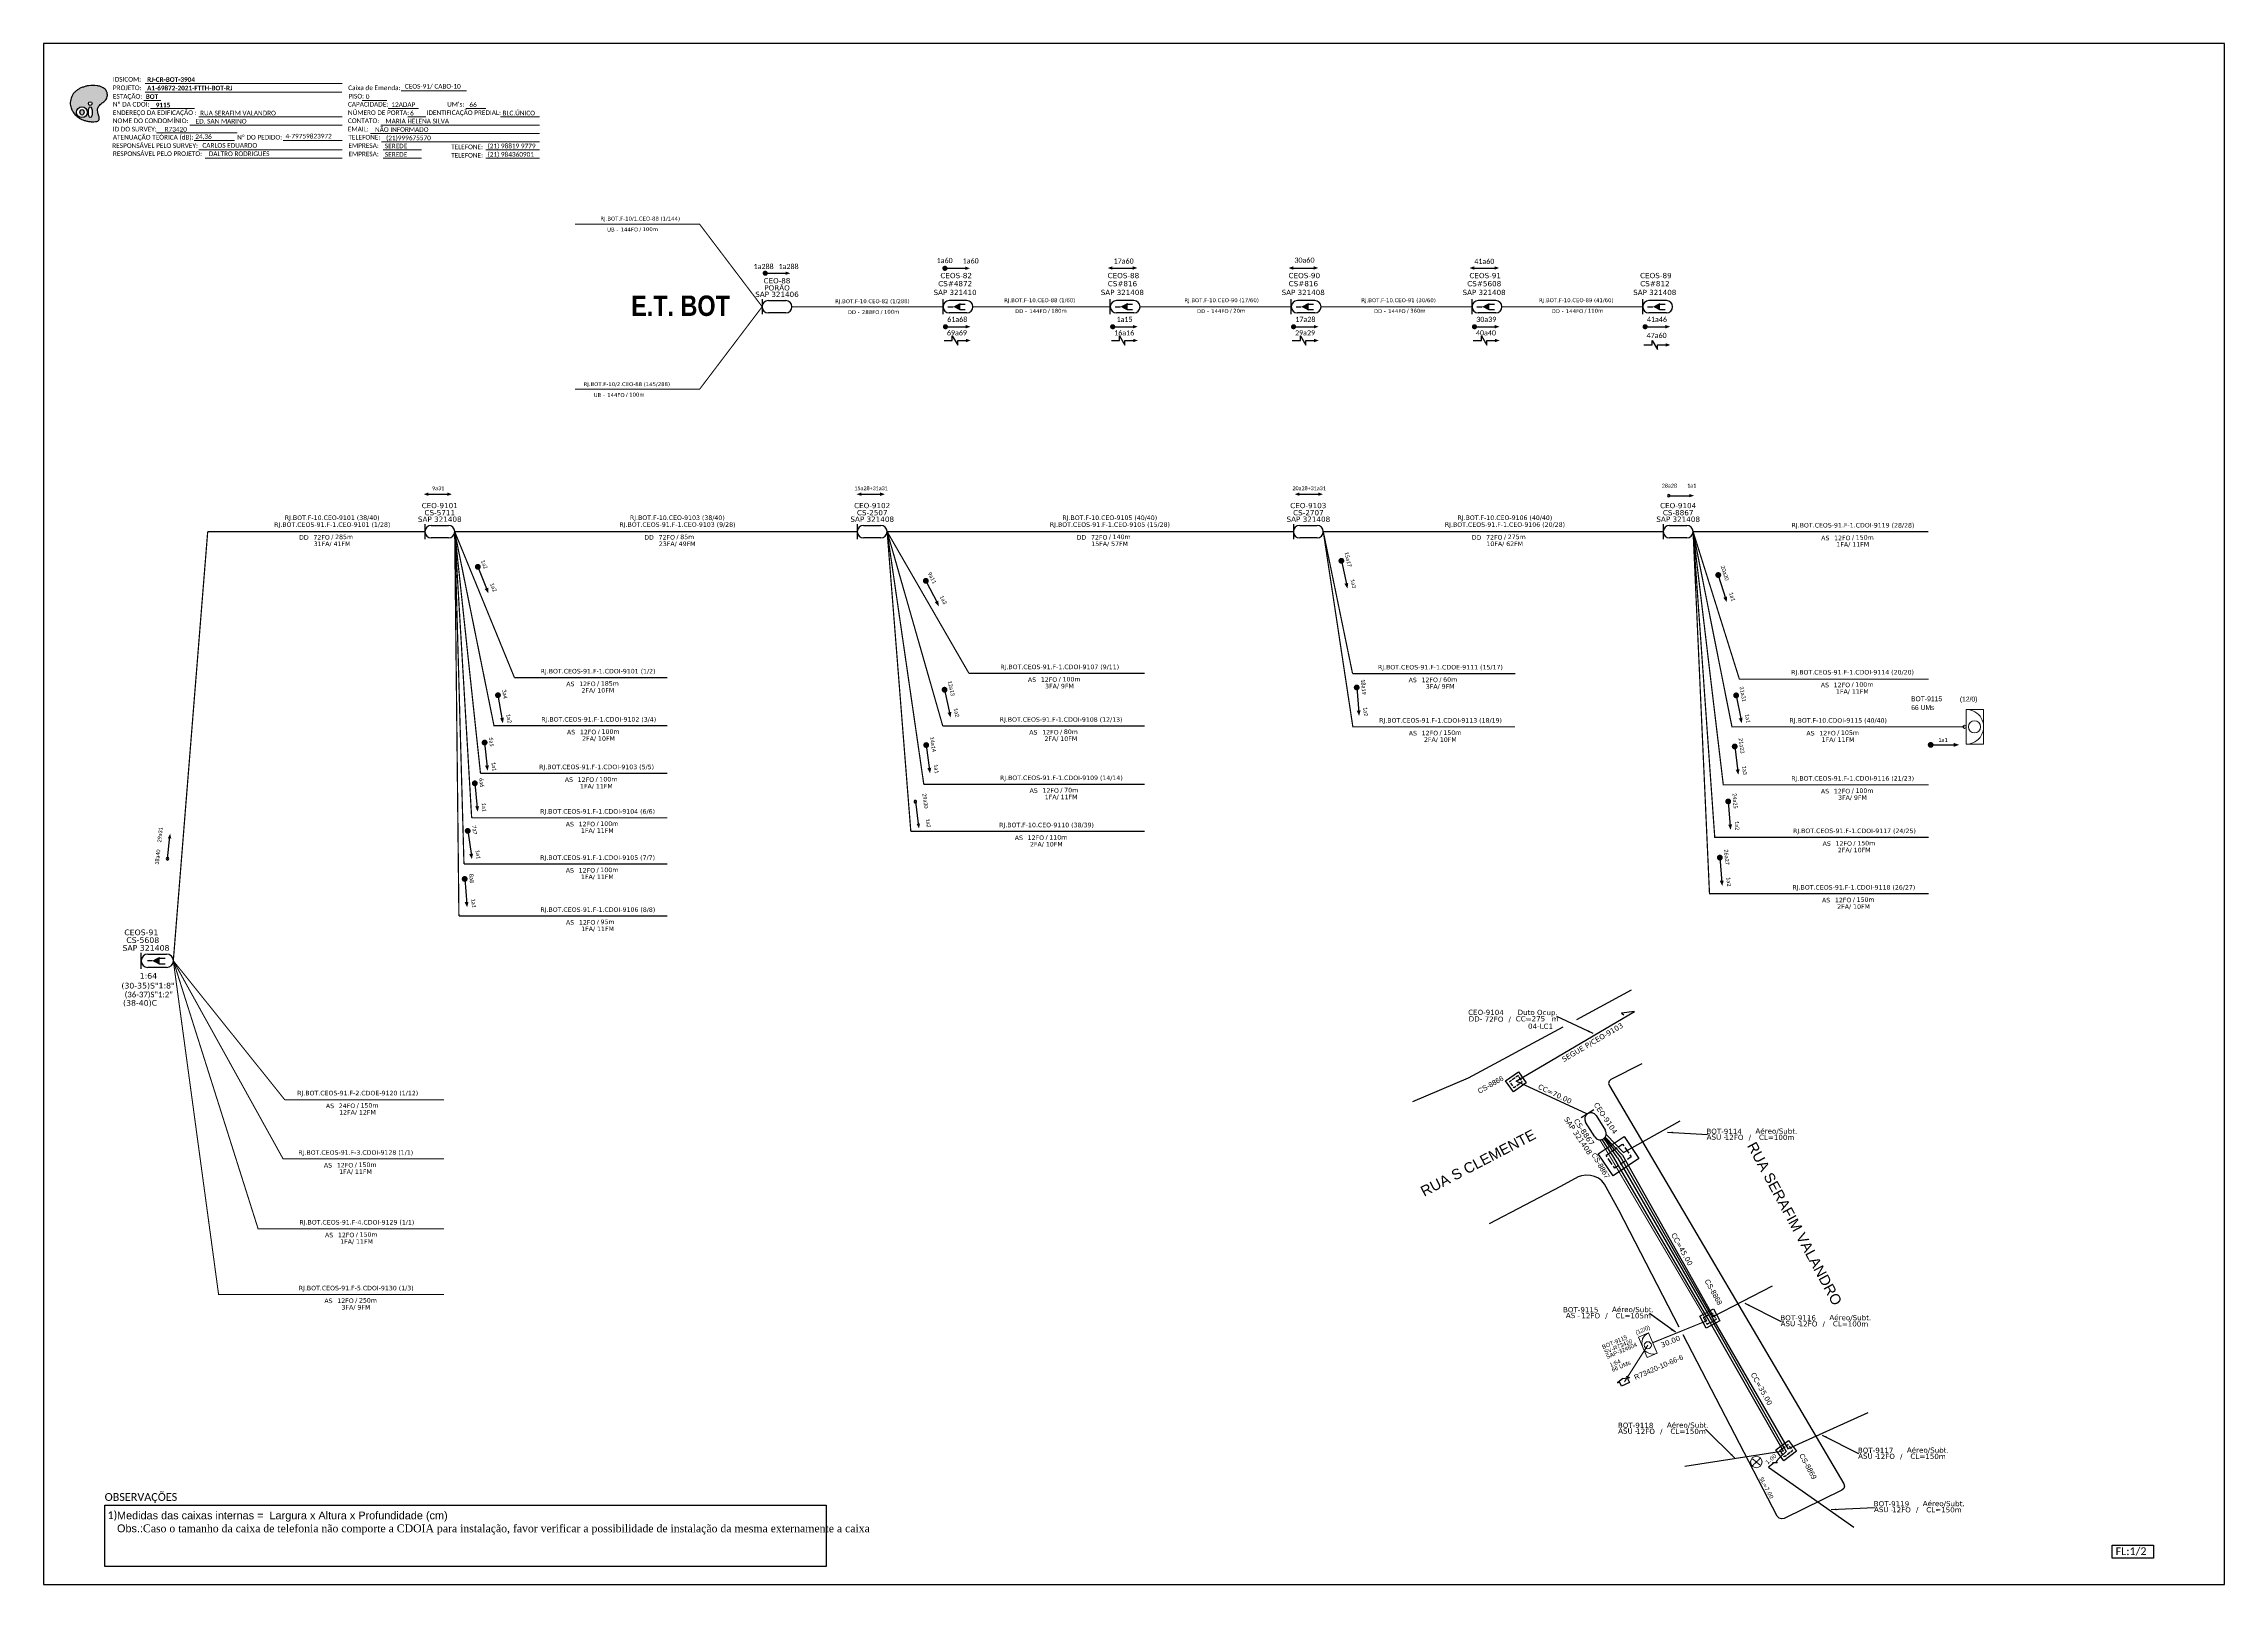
# Paper-space layout 'CDOI-9115' of a CAD drawing. Header units: metres, sheet in millimetres. Extents: x -439 to 402, y -851 to -257.
# The model-space entities are those that its viewports show. They can reach past a viewport. Long polylines and large blocks are cut down to what shows.
import ezdxf
from ezdxf.enums import TextEntityAlignment as Align

# ---------------------------------------------------------------- set-up
doc = ezdxf.new("R2010")
doc.units = ezdxf.units.M
doc.linetypes.add('PHANTOM2', pattern=[1.25, 0.625, -0.125, 0.125, -0.125, 0.125, -0.125])
for name, color, linetype, lineweight in [('10.4-Postes', 1, 'Continuous', 0), ("20.0-LEGENDA DOS CDO'S", 1, 'Continuous', 0), ('20.1-CDO_INTERIOR', 1, 'Continuous', 0), ('40.1-ETIQUETAS', 1, 'Continuous', 20)]:
    doc.layers.add(name, color=color, linetype=linetype, lineweight=lineweight)
for name, color, linetype in [('20.4-CEOS', 1, 'Continuous'), ('20.5-CABO AÉREO', 1, 'Continuous'), ('20.5-CEO', 1, 'Continuous'), ('CAP a instalar', 1, 'Continuous'), ('CD a instalar', 1, 'Continuous'), ('celulas gpon', 7, 'Continuous'), ('E.T.', 7, 'Continuous'), ('label_cabos', 7, 'Continuous'), ('Legenda', 1, 'Continuous'), ('locais', 7, 'Continuous'), ('locais legendas', 7, 'Continuous'), ('QUADRA', 7, 'Continuous'), ('Segmento de Logradouro Texto', 238, 'Continuous'), ('SETA', 7, 'Continuous'), ('surveys', 7, 'Continuous'), ('surveys legendas', 7, 'Continuous')]:
    doc.layers.add(name, color=color, linetype=linetype)
doc.layers.add('DROP DE CLIENTE', color=140, linetype='Continuous', plot=False)
doc.layers.add('EXTRA', color=50, linetype='Continuous', plot=False)
doc.styles.add('ARIAL', font='arial.ttf')
doc.styles.add('DIGICADE', font='arial.ttf')
doc.styles.add('siredit', font='verdana.ttf')
doc.styles.add('SWISS BIT', font='swisscb.ttf')
doc.styles.add('WMF-Calibri0', font='calibri.ttf')
doc.styles.add('WMF-Calibri1', font='calibrib.ttf')
doc.linetypes.add('FENCELINE1', pattern='A,0.25,-0.1,[133,ltypeshp.shx,S=0.1,R=0,X=-0.1,Y=0],-0.1,1', length=1.45)
doc.dimstyles.new('CC', dxfattribs={"dimtxt": 0.8, "dimasz": 2, "dimexe": 0.18, "dimexo": 0.0625, "dimgap": 0.09, "dimtad": 0, "dimdec": 0, "dimrnd": 1, "dimzin": 0, "dimdsep": 46, "dimtxsty": 'siredit', "dimblk": 'NONE', "dimcen": 0, "dimse1": 1, "dimse2": 1, "dimsd1": 1, "dimsd2": 1, "dimclrt": 7, "dimadec": 0, "dimazin": 0, "dimtfac": 1, "dimtdec": 0, "dimtofl": 0, "dimtmove": 0, "dimatfit": 3, "dimfxl": 0, "dimtolj": 1, "dimtzin": 0, "dimarcsym": 0})

# ---------------------------------------------------------------- blocks, each defined once
blk = doc.blocks.new('OI')
h = blk.add_hatch(color=40)
edge = h.paths.add_edge_path()
edge.add_spline(control_points=[(4.35, -0.67), (3.92, -0.99), (3.26, -1.5), (2.81, -2.59), (2.9, -3.5), (3.06, -4.27), (3.31, -4.85), (3.37, -5.39), (3.4, -5.88), (3.2, -6.4), (2.54, -6.61), (1.65, -6.63), (0.55, -6.67), (-0.56, -6.42), (-1.61, -6.14), (-2.77, -5.61), (-3.92, -4.77), (-4.89, -3.7), (-5.34, -2.65), (-5.6, -1.94), (-5.85, -0.96), (-5.71, 0.47), (-5.1, 2.02), (-4.14, 3.02), (-3.3, 3.61), (-2.37, 4.16), (-1.36, 4.44), (-0.56, 4.7), (0.79, 4.85), (2.24, 4.97), (3.79, 4.57), (4.67, 4.21), (5.44, 3.65), (5.76, 2.99), (6.03, 2.21), (6.01, 1.46), (5.72, 0.64), (5.31, 0.08), (4.88, -0.38), (4.51, -0.55), (4.35, -0.67)], knot_values=[0, 0, 0, 0, 1.60434, 2.417191, 3.427595, 4.282808, 4.776746, 5.304182, 5.888771, 6.258406, 6.858137, 7.79129, 8.986195, 10.124242, 11.187857, 12.242908, 13.953784, 15.414161, 16.515391, 17.349188, 17.675853, 19.552021, 21.515531, 22.568638, 23.63245, 24.621084, 25.782718, 26.745347, 27.142653, 29.870543, 31.004649, 31.921532, 32.709589, 33.801391, 34.042471, 35.192333, 35.971461, 36.628871, 37.254359, 37.836911, 37.836911, 37.836911, 37.836911], degree=3, periodic=0)
h.paths.add_polyline_path([(1.13, -0.87, -1), (-0.04, -0.87, -1)], flags=16)
edge = h.paths.add_edge_path(flags=16)
edge.add_ellipse((0.56, -3.59), major_axis=(-0.02, 1.71), ratio=0.361305, start_angle=0, end_angle=360)
h.paths.add_polyline_path([(-0.36, -3.62, -1), (-3.8, -3.62, -1)], flags=16)
edge = h.paths.add_edge_path(flags=0)
edge.add_ellipse((-2.08, -3.62), major_axis=(0, 0.885), ratio=0.758294, start_angle=0, end_angle=360)
at = {"color": 40}
for centre, radius in [((-2.08, -3.62), 1.72), ((0.54, -0.87), 0.587)]:
    blk.add_circle(centre, radius, dxfattribs=at)
blk.add_ellipse((-2.08, -3.62), major_axis=(0, 0.885), ratio=0.758294, start_param=-3.141592653589792, end_param=3.141592653589792, dxfattribs=at)
blk.add_ellipse((0.56, -3.59), major_axis=(-0.02, 1.71), ratio=0.361305, dxfattribs=at)
at = {"color": 40, "start_tangent": (-0.800898, -0.598801), "end_tangent": (-0.800898, -0.598801)}
blk.add_spline([(4.35, -0.67), (3.2, -1.78), (2.9, -2.54), (2.92, -3.55), (3.12, -4.38), (3.28, -4.85), (3.37, -5.37), (3.35, -5.95), (3.2, -6.29), (2.66, -6.55), (1.73, -6.63), (0.54, -6.62), (-0.58, -6.41), (-1.6, -6.11), (-2.56, -5.67), (-3.95, -4.67), (-4.89, -3.56), (-5.37, -2.56), (-5.64, -1.78), (-5.72, -1.46), (-5.63, 0.42), (-4.84, 2.22), (-4.13, 2.99), (-3.27, 3.62), (-2.4, 4.09), (-1.3, 4.47), (-0.37, 4.72), (0.02, 4.77), (2.75, 4.8), (3.85, 4.53), (4.69, 4.16), (5.31, 3.68), (5.85, 2.73), (5.93, 2.5), (5.94, 1.35), (5.67, 0.62), (5.29, 0.08), (4.84, -0.36), (4.35, -0.67)], degree=3, dxfattribs=at)
blk = doc.blocks.new('SURVEY_SURVEY')
for p, q in [((0, 0.0000127), (-0.0000126, 0.000009)), ((-0.0000126, 0.000009), (-0.0000086, 0.000009)), ((-0.0000086, 0), (-0.0000086, 0.000009)), ((0.0000086, 0), (-0.0000086, 0)), ((0, 0.0000127), (0.0000126, 0.000009)), ((0.0000084, 0.0000132), (0.0000098, 0.0000132)), ((0.0000084, 0.0000103), (0.0000084, 0.0000132)), ((0.0000126, 0.000009), (0.0000086, 0.000009)), ((0.0000086, 0.000009), (0.0000086, 0)), ((0.0000098, 0.0000132), (0.0000098, 0.0000099))]:
    blk.add_line(p, q)
blk = doc.blocks.new('LEGENDA DOS CABOS')
at = {"layer": 'EXTRA', "color": 0, "style": 'siredit'}
for tag, p in [('ID', (4.6, 0.97)), ('XX', (9.03, 0.97))]:
    blk.add_attdef(tag, text='', height=0.48, rotation=359.69, dxfattribs=at).set_placement(p, align=Align.MIDDLE_CENTER)
at = {"layer": 'Legenda', "color": 0, "style": 'siredit'}
for tag, p in [('TIPO_CABO', (1.31, 0)), ('CABO', (4.69, -0.05)), ('/', (6.81, -0.05)), ('METROS', (10.03, -0.05))]:
    blk.add_attdef(tag, text='', height=0.8, rotation=359.69, dxfattribs=at).set_placement(p, align=Align.MIDDLE_CENTER)
blk = doc.blocks.new('_None')
blk = doc.blocks.new('Inst CB DT OCUP CFOA-SM-DD-S-72')
at = {"layer": 'label_cabos', "color": 0, "style": 'siredit'}
for tag, flags, p in [('ID_ATIVIDADE', 3, (1.31, 2.67)), ('FATOR', 1, (11.56, 2.55))]:
    blk.add_attdef(tag, text='', height=1, rotation=359.69, dxfattribs=dict(at, flags=flags)).set_placement(p, align=Align.MIDDLE_CENTER)
for tag, p in [('TIPO_CABO', (1.11, 0)), ('DESTINO_CABO', (3.13, 1.26)), ('CABO', (4.69, -0.05)), ('/', (7.71, -0.05)), ('LANCE', (10.41, 0.02)), ('TIPO_CABO', (13.11, 1.24)), ('UND', (16.46, 0)), ('FID', (13.65, -1.41))]:
    blk.add_attdef(tag, text='', height=1, rotation=359.69, dxfattribs=at).set_placement(p, align=Align.MIDDLE_CENTER)
blk.add_attdef('QTDE', (11.93, -0.45), '', height=1, rotation=359.69, dxfattribs=at)
blk = doc.blocks.new('ETIQUETA_RS5F')
at = {"layer": '40.1-ETIQUETAS', "color": 0, "style": 'siredit'}
blk.add_text('/', height=1.5, dxfattribs=at).set_placement((1.58, -1.95), align=Align.MIDDLE_RIGHT)
for tag, p in [('ETIQUETA_R_SECUNDARIA', (1.21, 2.1)), ('ETIQUETA_R_PRIMARIA', (1.21, 4.1)), ('F_ATIVAS/F_MORTAS', (1.14, -4.24))]:
    blk.add_attdef(tag, text='', height=1.5, dxfattribs=at).set_placement(p, align=Align.MIDDLE_CENTER)
for tag, p in [('TIPO_CABO', (-6.58, -2.12)), ('CAP_CABO', (0.4, -2.09))]:
    blk.add_attdef(tag, text='', height=1.5, dxfattribs=at).set_placement(p, align=Align.MIDDLE_RIGHT)
for tag, p in [('FUSÃO_1', (0.85, -8.39)), ('FUSÃO_2', (0.85, -10.6)), ('FUSÃO_3', (0.85, -12.93)), ('FUSÃO_4', (0.85, -15.14)), ('FUSÃO_5', (0.85, -17.16))]:
    blk.add_attdef(tag, text='', height=1.5, dxfattribs=at).set_placement(p, align=Align.CENTER)
blk.add_attdef('METROS', text='', height=1.5, dxfattribs=at).set_placement((2.14, -1.95), align=Align.MIDDLE_LEFT)

msp = doc.modelspace()

# ---------------------------------------------------------------- linework, layer by layer
at = {"color": 0}
for p, q in [((-1262.5, -469.23), (-984.25, -469.23)), ((-1262.5, -492.93), (-1262.5, -469.23)), ((-984.25, -469.23), (-984.25, -492.93)), ((-984.25, -492.93), (-1262.5, -492.93))]:
    msp.add_line(p, q, dxfattribs=at)
msp.add_lwpolyline([(-1286.07, -499.81), (-445.07, -499.81), (-445.07, 94.19), (-1286.07, 94.19)], close=True)
at = {"color": 7, "lineweight": 0}
for points in [[(-1246.94, 78.79), (-1170.96, 78.79)], [(-1148.15, 76.01), (-1123.01, 76.01)], [(-1247.47, 72.24), (-1240.92, 72.24)], [(-1246.97, 75.52), (-1171.01, 75.52)], [(-1244.81, 69.17), (-1227.84, 69.17)], [(-1163.19, 72.28), (-1153.71, 72.28)], [(-1153.14, 69.17), (-1141.52, 69.17)], [(-1123.2, 69.17), (-1115.53, 69.17)], [(-1242.49, 59.75), (-1211.44, 59.75)], [(-1229.65, 62.82), (-1170.98, 62.82)], [(-1226.24, 65.93), (-1170.98, 65.93)], [(-1160.06, 59.58), (-1094.8, 59.58)], [(-1156.02, 62.82), (-1094.8, 62.82)], [(-1145.56, 65.93), (-1138.61, 65.93)], [(-1109.86, 65.93), (-1094.82, 65.93)], [(-1227.96, 56.79), (-1212.45, 56.79)], [(-1226.24, 53.23), (-1170.98, 53.23)], [(-1193.73, 56.79), (-1170.96, 56.79)], [(-1155.78, 56.34), (-1094.8, 56.34)], [(-1155.17, 53.23), (-1140.37, 53.23)], [(-1115.57, 53.23), (-1094.8, 53.23)], [(-1223.75, 49.99), (-1170.98, 49.99)], [(-1155.17, 49.99), (-1140.37, 49.99)], [(-1115.57, 49.99), (-1094.8, 49.99)]]:
    msp.add_lwpolyline(points, dxfattribs=at)
at = {"color": 7}
for points, const_width in [([(-938.98, 7.57, 1), (-937.99, 7.57, 1)], 0.99), ([(-1008.27, 5.66, 1), (-1007.28, 5.66, 1)], 0.99), ([(-938.78, -14.96, 1), (-937.79, -14.96, 1)], 0.99), ([(-874.28, -14.96, 1), (-873.29, -14.96, 1)], 0.99), ([(-804.52, -14.96, 1), (-803.53, -14.96, 1)], 0.99), ([(-734.76, -14.96, 1), (-733.77, -14.96, 1)], 0.99), ([(-668.94, -14.96, 1), (-667.95, -14.96, 1)], 0.99), ([(-1118.82, -107, 1), (-1118.4, -108.05, 1)], 1.13), ([(-785.71, -104.64, 1), (-785.47, -105.74, 1)], 1.13), ([(-946.09, -112.43, 1), (-945.57, -113.44, 1)], 1.13), ([(-640.41, -110.14, 1), (-640.08, -111.22, 1)], 1.13), ([(-1110.95, -156.46, 1), (-1110.76, -157.57, 1)], 1.13), ([(-938.74, -154.34, 1), (-938.51, -155.45, 1)], 1.13), ([(-779.73, -153.46, 1), (-779.64, -154.59, 1)], 1.13), ([(-633.46, -156.52, 1), (-633.24, -157.63, 1)], 1.13), ([(-1116.06, -174.71, 1), (-1115.95, -175.84, 1)], 1.13), ([(-945.78, -175.68, 1), (-945.63, -176.8, 1)], 1.13), ([(-633.97, -176.22, 1), (-633.83, -177.34, 1)], 1.13), ([(-558.89, -176.17, 1), (-557.76, -176.17, 1)], 1.13), ([(-1119.84, -190.41, 1), (-1119.72, -191.53, 1)], 1.13), ([(-636.46, -197.4, 1), (-636.37, -198.52, 1)], 1.13), ([(-1122.59, -208.76, 1), (-1122.43, -209.88, 1)], 1.13), ([(-639.69, -219.06, 1), (-639.6, -220.18, 1)], 1.13), ([(-1123.73, -227.28, 1), (-1123.64, -228.41, 1)], 1.13)]:
    msp.add_lwpolyline(points, format="xyb", close=True, dxfattribs=dict(at, const_width=const_width))
for points in [[(-935.63, -20.26), (-935.63, -18.51), (-933.54, -22.01), (-933.54, -20.26)], [(-871.13, -20.26), (-871.13, -18.51), (-869.04, -22.01), (-869.04, -20.26)], [(-801.37, -20.27), (-801.37, -18.51), (-799.28, -22.01), (-799.28, -20.27)], [(-731.61, -20.27), (-731.61, -18.51), (-729.52, -22.01), (-729.52, -20.27)], [(-665.79, -21.98), (-665.79, -20.22), (-663.7, -23.72), (-663.7, -21.98)]]:
    msp.add_lwpolyline(points, dxfattribs=at)
for points in [[(-659.85, -80.09, 1), (-658.85, -80.09, 1)], [(-949.96, -197.54, 1), (-949.83, -198.53, 1)]]:
    msp.add_lwpolyline(points, format="xyb", close=True, dxfattribs=at)
msp.add_lwpolyline([(-1238.38, -220.57, 1), (-1238.27, -219.57, 1)], format="xyb", close=True)
msp.add_lwpolyline([(-488.37, -484.64), (-472.44, -484.64), (-472.44, -489.7), (-488.37, -489.7)], close=True, dxfattribs=at)
at = {"layer": '10.4-Postes', "color": 1, "linetype": 'PHANTOM2'}
for points in [[(-627.27, -451.25), (-623.87, -454.01)], [(-623.97, -451.15), (-627.17, -454.12)]]:
    msp.add_lwpolyline(points, dxfattribs=at)
at = {"layer": '10.4-Postes', "color": 1}
msp.add_circle((-625.57, -452.63), 2.19, dxfattribs=at)
at = {"layer": '20.1-CDO_INTERIOR', "color": 1, "lineweight": 18}
msp.add_lwpolyline([(-667.7, -412.36), (-671.04, -404.54), (-667.13, -402.87), (-663.79, -410.68)], close=True, dxfattribs=at)
msp.add_circle((-667.41, -407.61), 1.36, dxfattribs=at)
msp.add_arc((-665.46, -406.78), 4.25, 113.17488, 293.17488, dxfattribs=at)
at = {"layer": '20.4-CEOS', "color": 7}
for p, q in [((-930.09, -4.85), (-936.81, -4.85)), ((-865.59, -4.85), (-872.31, -4.85)), ((-795.84, -4.85), (-802.55, -4.85)), ((-726.08, -4.85), (-732.79, -4.85)), ((-660.26, -4.85), (-666.97, -4.85)), ((-930.09, -9.63), (-936.81, -9.63)), ((-865.59, -9.63), (-872.31, -9.63)), ((-795.84, -9.63), (-802.55, -9.63)), ((-726.08, -9.63), (-732.79, -9.63)), ((-660.26, -9.63), (-666.97, -9.63)), ((-1245.85, -256.83), (-1238.62, -256.83)), ((-1238.62, -261.98), (-1245.85, -261.98))]:
    msp.add_line(p, q, dxfattribs=at)
for points in [[(-939.2, -10.12), (-939.2, -4.35)], [(-937.34, -7.24), (-935.3, -7.24)], [(-937.34, -7.24), (-935.3, -7.24)], [(-932.65, -6.29), (-930.62, -6.29)], [(-932.65, -6.29), (-930.62, -6.29)], [(-932.65, -8.28), (-930.62, -8.28)], [(-932.65, -8.28), (-930.62, -8.28)], [(-874.7, -10.12), (-874.7, -4.35)], [(-872.84, -7.24), (-870.8, -7.24)], [(-872.84, -7.24), (-870.8, -7.24)], [(-868.16, -6.29), (-866.12, -6.29)], [(-868.16, -6.29), (-866.12, -6.29)], [(-868.16, -8.28), (-866.12, -8.28)], [(-868.16, -8.28), (-866.12, -8.28)], [(-804.94, -10.13), (-804.94, -4.36)], [(-803.08, -7.24), (-801.05, -7.24)], [(-803.08, -7.24), (-801.05, -7.24)], [(-798.4, -6.29), (-796.36, -6.29)], [(-798.4, -6.29), (-796.36, -6.29)], [(-798.4, -8.28), (-796.36, -8.28)], [(-798.4, -8.28), (-796.36, -8.28)], [(-735.18, -10.13), (-735.18, -4.36)], [(-733.32, -7.24), (-731.29, -7.24)], [(-733.32, -7.24), (-731.29, -7.24)], [(-728.64, -6.29), (-726.6, -6.29)], [(-728.64, -6.29), (-726.6, -6.29)], [(-728.64, -8.28), (-726.6, -8.28)], [(-728.64, -8.28), (-726.6, -8.28)], [(-669.36, -10.13), (-669.36, -4.36)], [(-667.5, -7.24), (-665.47, -7.24)], [(-667.5, -7.24), (-665.47, -7.24)], [(-662.82, -6.29), (-660.78, -6.29)], [(-662.82, -6.29), (-660.78, -6.29)], [(-662.82, -8.28), (-660.78, -8.28)], [(-662.82, -8.28), (-660.78, -8.28)], [(-1248.43, -262.51), (-1248.43, -256.3)], [(-1244.23, -259.4), (-1245.97, -259.4)], [(-1241.38, -258.38), (-1239.19, -258.38)], [(-1241.38, -260.52), (-1239.19, -260.52)]]:
    msp.add_lwpolyline(points, dxfattribs=at)
for points in [[(-935.3, -7.24, 0, 2.95, 0), (-932.53, -7.24, 2.95, 2.95, 0)], [(-935.3, -7.24, 0, 2.95, 0), (-932.53, -7.24, 2.95, 2.95, 0)], [(-870.8, -7.24, 0, 2.95, 0), (-868.03, -7.24, 2.95, 2.95, 0)], [(-870.8, -7.24, 0, 2.95, 0), (-868.03, -7.24, 2.95, 2.95, 0)], [(-801.05, -7.24, 0, 2.95, 0), (-798.27, -7.24, 2.95, 2.95, 0)], [(-801.05, -7.24, 0, 2.95, 0), (-798.27, -7.24, 2.95, 2.95, 0)], [(-731.29, -7.24, 0, 2.95, 0), (-728.51, -7.24, 2.95, 2.95, 0)], [(-731.29, -7.24, 0, 2.95, 0), (-728.51, -7.24, 2.95, 2.95, 0)], [(-665.47, -7.24, 0, 2.95, 0), (-662.69, -7.24, 2.95, 2.95, 0)], [(-665.47, -7.24, 0, 2.95, 0), (-662.69, -7.24, 2.95, 2.95, 0)], [(-1244.23, -259.4, 0, 3.18, 0), (-1241.25, -259.4, 3.18, 3.18, 0)]]:
    msp.add_lwpolyline(points, format="xyseb", dxfattribs=at)
for centre, radius, start, end in [((-936.81, -7.24), 2.39, 90, 270), ((-930.09, -7.24), 2.39, 270, 90), ((-872.31, -7.24), 2.39, 90, 270), ((-865.59, -7.24), 2.39, 270, 90), ((-802.55, -7.24), 2.39, 90, 270), ((-795.84, -7.24), 2.39, 270, 90), ((-732.79, -7.24), 2.39, 90, 270), ((-726.08, -7.24), 2.39, 270, 90), ((-666.97, -7.24), 2.39, 90, 270), ((-660.26, -7.24), 2.39, 270, 90), ((-1245.85, -259.4), 2.58, 90, 270), ((-1238.62, -259.4), 2.58, 270, 90)]:
    msp.add_arc(centre, radius, start, end, dxfattribs=at)
at = {"layer": '20.5-CABO AÉREO', "color": 7, "ltscale": 50, "const_width": 0.4}
for points in [[(-1081.17, 24.59), (-1033.1, 24.59), (-1008.96, -7.24)], [(-1081.17, -39.06), (-1033.1, -39.06), (-1008.96, -7.24)], [(-997.46, -7.24), (-939.2, -7.24)], [(-927.7, -7.24), (-874.7, -7.24)], [(-863.2, -7.24), (-804.94, -7.24)], [(-793.44, -7.24), (-735.18, -7.24)], [(-723.68, -7.24), (-669.36, -7.24)]]:
    msp.add_lwpolyline(points, dxfattribs=at)
at = {"layer": '20.5-CEO', "color": 7}
for p, q in [((-1006.58, -4.86), (-999.9, -4.86)), ((-999.9, -9.62), (-1006.58, -9.62)), ((-1136.64, -91.56), (-1129.93, -91.56)), ((-969.88, -91.56), (-963.17, -91.56)), ((-801.68, -91.56), (-794.97, -91.56)), ((-1129.93, -96.35), (-1136.64, -96.35)), ((-963.17, -96.35), (-969.88, -96.35)), ((-794.97, -96.35), (-801.68, -96.35))]:
    msp.add_line(p, q, dxfattribs=at)
at = {"layer": '20.5-CEO', "color": 5}
for p, q in [((-659.07, -91.56), (-652.35, -91.56)), ((-652.35, -96.35), (-659.07, -96.35)), ((-687.38, -319.1), (-683.8, -324.77)), ((-687.85, -327.33), (-691.43, -321.65))]:
    msp.add_line(p, q, dxfattribs=at)
at = {"layer": '20.5-CEO', "color": 7}
for points in [[(-1008.96, -4.37), (-1008.96, -10.11)], [(-1139.04, -91.07), (-1139.04, -96.84)], [(-972.27, -91.07), (-972.27, -96.84)], [(-804.07, -91.07), (-804.07, -96.84)]]:
    msp.add_lwpolyline(points, dxfattribs=at)
at = {"layer": '20.5-CEO', "color": 5}
for points in [[(-661.46, -91.07), (-661.46, -96.84)], [(-688.24, -316.81), (-693.13, -319.89)]]:
    msp.add_lwpolyline(points, dxfattribs=at)
at = {"layer": '20.5-CEO', "color": 7}
for centre, radius, start, end in [((-1006.58, -7.24), 2.38, 90, 270), ((-999.9, -7.24), 2.38, 270, 90), ((-1136.64, -93.95), 2.39, 90, 270), ((-1129.93, -93.95), 2.39, 270, 90), ((-969.88, -93.95), 2.39, 90, 270), ((-963.17, -93.95), 2.39, 270, 90), ((-801.68, -93.95), 2.39, 90, 270), ((-794.97, -93.95), 2.39, 270, 90)]:
    msp.add_arc(centre, radius, start, end, dxfattribs=at)
at = {"layer": '20.5-CEO', "color": 5}
for centre, start, end in [((-659.07, -93.95), 90, 270), ((-652.35, -93.95), 270, 90), ((-689.41, -320.37), 32.2277, 212.2277), ((-685.83, -326.05), 212.2277, 32.2277)]:
    msp.add_arc(centre, 2.39, start, end, dxfattribs=at)
at = {"layer": '40.1-ETIQUETAS', "color": 1}
msp.add_line((-544.62, -175.92), (-544.62, -162.5), dxfattribs=at)
msp.add_lwpolyline([(-544.62, -162.5), (-537.9, -162.5), (-537.9, -175.95), (-544.62, -175.95)], close=True, dxfattribs=at)
for centre, major_axis, start_param, end_param in [((-544.62, -169.21), (-4.74, 4.74), 2.356194, 5.497787), ((-541.44, -169.21), (1.64, 1.64), 3.926991, 10.210176), ((-545.25, -169.21), (-0.439, 0.439), 2.356194490191767, 8.639379797371353)]:
    msp.add_ellipse(centre, major_axis=major_axis, ratio=1, start_param=start_param, end_param=end_param, dxfattribs=at)
at = {"layer": 'CAP a instalar', "color": 7, "ltscale": 7, "const_width": 0.467}
for points in [[(-1236.05, -259.4), (-1222.79, -93.95)], [(-1139.04, -93.95), (-1222.79, -93.95)], [(-972.27, -93.95), (-1127.54, -93.95)], [(-804.07, -93.95), (-960.77, -93.95)], [(-661.46, -93.95), (-792.57, -93.95)]]:
    msp.add_lwpolyline(points, dxfattribs=at)
at = {"layer": 'CAP a instalar', "color": 7, "linetype": 'FENCELINE1', "ltscale": 7, "const_width": 0.467}
for points in [[(-1104.5, -150.21), (-1127.54, -93.95)], [(-1127.54, -93.95), (-1112.38, -168.79), (-1045.5, -168.79)], [(-1117.59, -187.14), (-1127.54, -93.95)], [(-1120.99, -204.28), (-1127.54, -93.95)], [(-1127.54, -93.95), (-1125.91, -242.15)], [(-1123.96, -222.09), (-1127.54, -93.95)], [(-929.22, -148.58), (-929.22, -148.58), (-960.77, -93.95)], [(-939.32, -168.86), (-960.77, -93.95)], [(-946.64, -191.34), (-960.77, -93.95)], [(-951.64, -209.53), (-960.77, -93.95)], [(-792.57, -93.95), (-781.28, -148.69)], [(-559.14, -191.56), (-638.31, -191.56), (-649.96, -93.95)], [(-559.14, -233.56), (-643.63, -233.56), (-649.96, -93.95)], [(-559.14, -211.78), (-641.61, -211.78), (-649.96, -93.95)], [(-1045.5, -150.21), (-1104.5, -150.21), (-1104.5, -150.21)], [(-861.46, -148.58), (-929.22, -148.58), (-929.22, -148.58)], [(-718.48, -148.69), (-781.28, -148.69)], [(-861.46, -168.86), (-939.32, -168.86), (-939.32, -168.86)], [(-1045.5, -187.14), (-1117.59, -187.14)], [(-861.46, -191.34), (-946.64, -191.34), (-946.64, -191.34)], [(-1120.99, -204.28), (-1120.99, -204.28), (-1045.5, -204.28)], [(-861.46, -209.53), (-951.64, -209.53), (-951.64, -209.53)], [(-1045.5, -222.09), (-1123.96, -222.09), (-1123.96, -222.09)], [(-1045.5, -242.15), (-1125.91, -242.15), (-1125.91, -242.15)]]:
    msp.add_lwpolyline(points, dxfattribs=at)
at = {"layer": 'CAP a instalar', "color": 7, "linetype": 'FENCELINE1', "ltscale": 7}
for points in [[(-718.63, -169.19, 0.467, 0.467, 0), (-781.17, -169.19, 0.467, 0.467, 0), (-792.57, -93.95, 0.467, 0.467, 0)], [(-559.14, -150.85, 0.467, 0.467, 0), (-632.1, -150.85, 0.467, 0.467, 0), (-649.96, -93.95, 0.467, 0.467, 0)], [(-559.19, -93.95, 0.467, 0.467, 0), (-619.21, -93.95, 0.467, 0.467, 0), (-649.96, -93.95, 0.467, 0.467, 0)]]:
    msp.add_lwpolyline(points, format="xyseb", dxfattribs=at)
at = {"layer": 'CAP a instalar', "color": 1, "linetype": 'FENCELINE1', "ltscale": 7}
msp.add_lwpolyline([(-545.25, -169.21, 0.467, 0.467, 0), (-634.97, -169.21, 0.467, 0.467, 0), (-649.96, -93.95, 0.467, 0.467, 0)], format="xyseb", dxfattribs=at)
at = {"layer": 'CAP a instalar', "color": 7, "linetype": 'FENCELINE1', "ltscale": 6, "const_width": 0.4}
for points in [[(-1236.05, -259.4), (-1193.09, -312.95)], [(-1131.62, -335.79), (-1193.7, -335.79), (-1236.05, -259.4)], [(-1131.62, -388.05), (-1218.59, -388.05), (-1236.05, -259.4)], [(-1131.62, -362.69), (-1203.36, -362.69), (-1236.05, -259.4)], [(-1131.62, -312.95), (-1193.09, -312.95)]]:
    msp.add_lwpolyline(points, dxfattribs=at)
at = {"layer": 'CAP a instalar', "color": 7, "linetype": 'FENCELINE1', "ltscale": 5}
for points in [[(-679.16, -335.34), (-684.27, -327.89)], [(-642.39, -397.23), (-677.95, -334.93), (-684.02, -327.62)], [(-683.83, -327.38), (-677.12, -334.38), (-642.08, -396.64)], [(-683.37, -326.45), (-676.76, -333.26), (-654.99, -321.14)], [(-615.11, -448.46), (-644.25, -397.36), (-680.89, -334.64), (-685.03, -328.34)], [(-679.16, -335.34), (-642.98, -397.67)], [(-642.22, -396.52), (-619.28, -384.74)], [(-643.01, -397.58), (-614.09, -448.56)], [(-613.19, -447.64), (-642.39, -397.23)], [(-613.22, -447.42), (-582.39, -433.61)], [(-615.08, -448.41), (-653.15, -454.37)], [(-616.62, -451), (-617.96, -452.39), (-617.56, -453), (-619.38, -452.91), (-619.2, -453.3), (-620.88, -454.59)], [(-616.62, -451), (-614.09, -448.56)], [(-620.88, -454.59), (-587.91, -477.75)]]:
    msp.add_lwpolyline(points, dxfattribs=at)
at = {"layer": 'CAP a instalar', "color": 1, "linetype": 'FENCELINE1', "ltscale": 6, "const_width": 0.4}
msp.add_lwpolyline([(-685.85, -328.53), (-681.14, -336.28), (-644.7, -398.19), (-665.63, -406.68)], dxfattribs=at)
at = {"layer": 'CD a instalar', "color": 7, "ltscale": 5}
msp.add_lwpolyline([(-691, -318.41), (-718.25, -305.79), (-672.5, -278.92), (-677.58, -279.65), (-676.66, -280.29)], dxfattribs=at)
at = {"layer": 'DROP DE CLIENTE', "lineweight": 0}
msp.add_lwpolyline([(-676.36, -421.68), (-667.41, -407.61)], dxfattribs=at)
at = {"layer": 'locais', "color": 30}
for p, q in [((-722.25, -305.62), (-717.3, -302.15)), ((-717.3, -302.15), (-714.32, -306.39)), ((-719.27, -309.87), (-722.25, -305.62)), ((-714.32, -306.39), (-719.27, -309.87)), ((-686.51, -333.79), (-676.58, -327.08)), ((-676.58, -327.08), (-670.83, -335.59)), ((-680.76, -342.3), (-686.51, -333.79)), ((-670.83, -335.59), (-680.76, -342.3)), ((-647.39, -396.45), (-642.05, -393.6)), ((-642.05, -393.6), (-639.61, -398.17)), ((-644.94, -401.03), (-647.39, -396.45)), ((-639.61, -398.17), (-644.94, -401.03)), ((-618.02, -447.99), (-613.19, -444.35)), ((-613.19, -444.35), (-610.07, -448.5)), ((-614.9, -452.13), (-618.02, -447.99)), ((-610.07, -448.5), (-614.9, -452.13))]:
    msp.add_line(p, q, dxfattribs=at)
for points in [[(-720.51, -306.22, 0), (-720.75, -305.89, 0), (-720.02, -305.38, 0)], [(-719.49, -307.67, 0), (-720.29, -306.53, 0)], [(-719.71, -305.16, 0), (-718.57, -304.36, 0)], [(-718.29, -307.85, 0), (-719.01, -308.36, 0), (-719.28, -307.98, 0)], [(-718.27, -304.15, 0), (-717.56, -303.65, 0), (-717.33, -303.99, 0)], [(-716.84, -306.84, 0), (-717.98, -307.64, 0)], [(-717.11, -304.3, 0), (-716.31, -305.44, 0)], [(-716.1, -305.75, 0), (-715.83, -306.13, 0), (-716.53, -306.62, 0)], [(-683.08, -335.04, 0), (-683.54, -334.36, 0), (-682.09, -333.38, 0)], [(-681.12, -337.94, 0), (-682.67, -335.66, 0)], [(-681.47, -332.96, 0), (-679.19, -331.42, 0)], [(-678.57, -331, 0), (-677.16, -330.05, 0), (-676.7, -330.73, 0)], [(-675.83, -336.39, 0), (-678.12, -337.93, 0)], [(-676.28, -331.34, 0), (-674.74, -333.63, 0)], [(-674.32, -334.24, 0), (-673.8, -335.02, 0), (-675.22, -335.97, 0)], [(-678.74, -338.35, 0), (-680.19, -339.33, 0), (-680.71, -338.56, 0)], [(-643.25, -395.47, 0), (-642.5, -395.06, 0), (-642.3, -395.43, 0)], [(-645.73, -397.26, 0), (-645.92, -396.9, 0), (-645.14, -396.48, 0)], [(-644.9, -398.82, 0), (-645.55, -397.59, 0)], [(-644.81, -396.3, 0), (-643.59, -395.65, 0)], [(-643.72, -399.15, 0), (-644.5, -399.56, 0), (-644.72, -399.15, 0)], [(-642.16, -398.31, 0), (-643.39, -398.97, 0)], [(-642.12, -395.76, 0), (-641.47, -396.99, 0)], [(-641.29, -397.32, 0), (-641.07, -397.73, 0), (-641.83, -398.14, 0)], [(-616.26, -448.54, 0), (-616.51, -448.21, 0), (-615.8, -447.67, 0)], [(-615.2, -449.95, 0), (-616.04, -448.84, 0)], [(-615.5, -447.45, 0), (-614.39, -446.61, 0)], [(-613.99, -450.09, 0), (-614.69, -450.62, 0), (-614.97, -450.25, 0)], [(-614.09, -446.39, 0), (-613.41, -445.87, 0), (-613.16, -446.2, 0)], [(-612.57, -449.03, 0), (-613.69, -449.86, 0)], [(-612.93, -446.5, 0), (-612.09, -447.61, 0)], [(-611.87, -447.91, 0), (-611.59, -448.28, 0), (-612.27, -448.8, 0)]]:
    msp.add_polyline3d(points, dxfattribs=at)
at = {"layer": 'QUADRA'}
for p, q in [((-694.79, -282.02), (-673.65, -270.65)), ((-736.63, -304.52), (-700.11, -284.88)), ((-669.75, -299.11), (-681.7, -305.14)), ((-758.06, -313.59), (-736.63, -304.52)), ((-682.36, -305.85), (-682.54, -306.76)), ((-682.54, -306.76), (-682.22, -307.67)), ((-681.7, -305.14), (-682.36, -305.85)), ((-682.22, -307.67), (-591.8, -461.08)), ((-694.23, -342.74), (-701.03, -346.45)), ((-692.93, -342.31), (-694.23, -342.74)), ((-691.28, -342.07), (-692.93, -342.31)), ((-689.58, -342.14), (-691.28, -342.07)), ((-687.94, -342.56), (-689.58, -342.14)), ((-686.42, -343.26), (-687.94, -342.56)), ((-685.12, -344.26), (-686.42, -343.26)), ((-684.06, -345.48), (-685.12, -344.26)), ((-701.03, -346.45), (-728.59, -360.8)), ((-678.64, -355.6), (-684.06, -345.48)), ((-655.33, -400.61), (-678.64, -355.6)), ((-617.55, -473.55), (-653.78, -403.6)), ((-591.55, -462), (-591.83, -462.89)), ((-591.8, -461.08), (-591.55, -462)), ((-592.6, -463.55), (-614.89, -474.36)), ((-591.83, -462.89), (-592.6, -463.55)), ((-616.82, -474.3), (-617.55, -473.55)), ((-615.86, -474.57), (-616.82, -474.3)), ((-614.89, -474.36), (-615.86, -474.57))]:
    msp.add_line(p, q, dxfattribs=at)
at = {"layer": 'SETA', "color": 7}
for points in [[(-1007.78, 5.66), (-999.27, 5.66)], [(-938.48, 7.57), (-929.97, 7.57)], [(-873.89, 7.68), (-865.38, 7.68)], [(-804.13, 7.68), (-795.62, 7.68)], [(-734.37, 7.68), (-725.86, 7.68)], [(-938.28, -14.96), (-929.77, -14.96)], [(-873.78, -14.96), (-865.27, -14.96)], [(-804.02, -14.96), (-795.51, -14.96)], [(-734.26, -14.96), (-725.75, -14.96)], [(-668.44, -14.96), (-659.93, -14.96)], [(-938.79, -20.26), (-935.63, -20.26)], [(-933.54, -20.26), (-930.37, -20.26)], [(-874.29, -20.26), (-871.13, -20.26)], [(-869.04, -20.26), (-865.88, -20.26)], [(-804.53, -20.27), (-801.37, -20.27)], [(-799.28, -20.27), (-796.12, -20.27)], [(-734.77, -20.27), (-731.61, -20.27)], [(-729.52, -20.27), (-726.36, -20.27)], [(-668.95, -21.98), (-665.79, -21.98)], [(-663.7, -21.98), (-660.54, -21.98)], [(-1138.34, -79.53), (-1129.74, -79.53)], [(-971.37, -79.53), (-962.77, -79.53)], [(-802.44, -79.53), (-793.85, -79.53)], [(-659.35, -80.09), (-650.76, -80.09)], [(-1118.61, -107.52), (-1115.02, -116.53)], [(-785.59, -105.19), (-783.53, -114.67)], [(-945.83, -112.94), (-941.41, -121.57)], [(-640.25, -110.68), (-637.38, -119.94)], [(-1110.85, -157.01), (-1109.19, -166.57)], [(-938.62, -154.9), (-936.59, -164.38)], [(-779.68, -154.02), (-778.88, -163.69)], [(-633.35, -157.08), (-631.48, -166.59)], [(-1116.01, -175.28), (-1115.02, -184.92)], [(-945.71, -176.24), (-944.42, -185.85)], [(-558.33, -176.17), (-548.63, -176.17)], [(-633.9, -176.78), (-632.7, -186.4)], [(-1119.78, -190.97), (-1118.81, -200.62)], [(-949.89, -198.03), (-948.74, -206.55)], [(-636.42, -197.96), (-635.62, -207.62)], [(-1122.51, -209.32), (-1121.11, -218.91)], [(-639.64, -219.62), (-638.84, -229.28)], [(-1123.69, -227.85), (-1122.89, -237.51)]]:
    msp.add_lwpolyline(points, dxfattribs=at)
at = {"layer": 'SETA'}
msp.add_lwpolyline([(-1238.32, -220.07), (-1237.39, -211.52)], dxfattribs=at)
at = {"layer": 'SETA', "color": 7}
for points in [[(-999.95, 6.33), (-998.13, 5.67), (-999.95, 5.01)], [(-930.66, 8.24), (-928.84, 7.58), (-930.66, 6.92)], [(-873.89, 8.34), (-875.71, 7.68), (-873.89, 7.02)], [(-866.06, 8.36), (-864.25, 7.7), (-866.06, 7.04)], [(-804.13, 8.34), (-805.95, 7.68), (-804.13, 7.02)], [(-796.3, 8.36), (-794.49, 7.7), (-796.3, 7.04)], [(-734.37, 8.34), (-736.19, 7.68), (-734.37, 7.02)], [(-726.54, 8.36), (-724.73, 7.7), (-726.54, 7.04)], [(-930.45, -14.29), (-928.64, -14.95), (-930.45, -15.61)], [(-865.96, -14.29), (-864.14, -14.95), (-865.96, -15.61)], [(-796.2, -14.29), (-794.38, -14.95), (-796.2, -15.61)], [(-726.44, -14.29), (-724.62, -14.95), (-726.44, -15.61)], [(-660.62, -14.29), (-658.8, -14.95), (-660.62, -15.61)], [(-930.37, -19.6), (-928.56, -20.26), (-930.37, -20.92)], [(-865.88, -19.6), (-864.06, -20.26), (-865.88, -20.92)], [(-796.12, -19.61), (-794.3, -20.27), (-796.12, -20.93)], [(-726.36, -19.61), (-724.54, -20.27), (-726.36, -20.93)], [(-660.54, -21.32), (-658.72, -21.98), (-660.54, -22.64)], [(-1137.65, -78.85), (-1139.48, -79.52), (-1137.65, -80.19)], [(-1130.43, -78.85), (-1128.6, -79.52), (-1130.43, -80.19)], [(-970.68, -78.85), (-972.51, -79.52), (-970.68, -80.19)], [(-963.46, -78.85), (-961.63, -79.52), (-963.46, -80.19)], [(-801.75, -78.85), (-803.58, -79.52), (-801.75, -80.19)], [(-794.54, -78.85), (-792.7, -79.52), (-794.54, -80.19)], [(-651.45, -79.41), (-649.61, -80.08), (-651.45, -80.74)], [(-1114.6, -115.53), (-1114.53, -117.73), (-1116, -116.08)], [(-782.95, -113.74), (-783.24, -115.92), (-784.42, -114.06)], [(-636.87, -118.97), (-636.98, -121.17), (-638.31, -119.42)], [(-1108.57, -165.67), (-1108.95, -167.83), (-1110.05, -165.93)], [(-936, -163.46), (-936.3, -165.63), (-937.47, -163.77)], [(-778.18, -162.85), (-778.76, -164.97), (-779.68, -162.97)], [(-630.88, -165.68), (-631.21, -167.85), (-632.35, -165.97)], [(-549.41, -175.4), (-547.34, -176.15), (-549.41, -176.91)], [(-1114.34, -184.07), (-1114.87, -186.2), (-1115.83, -184.22)], [(-943.76, -184.98), (-944.24, -187.13), (-945.26, -185.18)], [(-632.03, -185.53), (-632.52, -187.68), (-633.53, -185.72)], [(-1118.13, -199.77), (-1118.67, -201.9), (-1119.63, -199.92)], [(-948.08, -206.46), (-948.49, -208.37), (-949.4, -206.64)], [(-634.92, -206.78), (-635.5, -208.91), (-636.42, -206.91)], [(-1120.46, -218.03), (-1120.91, -220.19), (-1121.95, -218.25)], [(-638.14, -228.45), (-638.72, -230.57), (-639.64, -228.57)], [(-1122.19, -236.67), (-1122.76, -238.79), (-1123.68, -236.8)]]:
    msp.add_solid(points, dxfattribs=at)
at = {"layer": 'SETA'}
for points in [[(-941.08, -120.53), (-940.81, -122.71), (-942.42, -121.21)], [(-1238.14, -212.14), (-1237.28, -210.39), (-1236.82, -212.28)]]:
    msp.add_solid(points, dxfattribs=at)

# ---------------------------------------------------------------- block references
at = {"color": 7, "xscale": 1.213923925163967, "yscale": 1.213923925163967, "zscale": 1.213923925163967, "rotation": 0.1532896023949059}
msp.add_blockref('OI', (-1268.76, 72.14), dxfattribs=at)
at = {"color": 7, "lineweight": 0}
ref = msp.add_blockref('Inst CB DT OCUP CFOA-SM-DD-S-72', (-736.1, -281.8), dxfattribs=dict(at, xscale=2, yscale=2, zscale=2))
ref.add_attrib('DESTINO_CABO', 'CEO-9104', dxfattribs={"layer": 'label_cabos', "color": 0, "height": 2, "rotation": 359.69001, "style": 'siredit'}).set_placement((-729.83, -279.28), align=Align.MIDDLE_CENTER)
ref.add_attrib('TIPO_CABO', 'Duto Ocup.', dxfattribs={"layer": 'label_cabos', "color": 0, "height": 2, "rotation": 359.69001, "style": 'siredit'}).set_placement((-709.88, -279.31), align=Align.MIDDLE_CENTER)
ref.add_attrib('/', '/', dxfattribs={"layer": 'label_cabos', "color": 0, "height": 2, "rotation": 359.69001, "style": 'siredit'}).set_placement((-720.67, -281.91), align=Align.MIDDLE_CENTER)
ref.add_attrib('FID', '04-LC1', dxfattribs={"layer": 'label_cabos', "color": 0, "height": 2, "rotation": 359.69001, "style": 'siredit'}).set_placement((-708.8, -284.63), align=Align.MIDDLE_CENTER)
ref.add_attrib('LANCE', 'CC=', dxfattribs={"layer": 'label_cabos', "color": 0, "height": 2, "rotation": 359.69001, "style": 'siredit'}).set_placement((-715.28, -281.76), align=Align.MIDDLE_CENTER)
ref.add_attrib('UND', 'm', dxfattribs={"layer": 'label_cabos', "color": 0, "height": 2, "rotation": 359.69001, "style": 'siredit'}).set_placement((-703.17, -281.8), align=Align.MIDDLE_CENTER)
ref.add_attrib('CABO', '72FO', dxfattribs={"layer": 'label_cabos', "color": 0, "height": 2, "rotation": 359.69001, "style": 'siredit'}).set_placement((-726.72, -281.91), align=Align.MIDDLE_CENTER)
ref.add_attrib('TIPO_CABO', 'DD-', dxfattribs={"layer": 'label_cabos', "color": 0, "height": 2, "rotation": 359.69001, "style": 'siredit'}).set_placement((-733.87, -281.81), align=Align.MIDDLE_CENTER)
ref.add_attrib('QTDE', '275', (-712.24, -282.71), dxfattribs={"layer": 'label_cabos', "color": 0, "height": 2, "rotation": 359.69001, "style": 'siredit'})
at = {"layer": '40.1-ETIQUETAS', "color": 7}
ref = msp.add_blockref('ETIQUETA_RS5F', (-1057.19, 24.62), dxfattribs=at)
ref.add_attrib('ETIQUETA_R_SECUNDARIA', 'RJ.BOT.F-10/1.CEO-88 (1/144)', dxfattribs={"color": 0, "height": 1.5, "style": 'siredit'}).set_placement((-1056, 26.72), align=Align.MIDDLE_CENTER)
ref.add_attrib('TIPO_CABO', 'UB - ', dxfattribs={"color": 0, "height": 1.5, "style": 'siredit'}).set_placement((-1063.8, 22.5), align=Align.MIDDLE_RIGHT)
ref.add_attrib('CAP_CABO', '144FO', dxfattribs={"color": 0, "height": 1.5, "style": 'siredit'}).set_placement((-1056.82, 22.53), align=Align.MIDDLE_RIGHT)
ref.add_attrib('METROS', '100m', dxfattribs={"color": 0, "height": 1.5, "style": 'siredit'}).set_placement((-1055.08, 22.66), align=Align.MIDDLE_LEFT)
ref = msp.add_blockref('ETIQUETA_RS5F', (-1062.36, -39.19), dxfattribs=at)
ref.add_attrib('ETIQUETA_R_SECUNDARIA', 'RJ.BOT.F-10/2.CEO-88 (145/288)', dxfattribs={"color": 0, "height": 1.5, "style": 'siredit'}).set_placement((-1061.18, -37.09), align=Align.MIDDLE_CENTER)
ref.add_attrib('TIPO_CABO', 'UB - ', dxfattribs={"color": 0, "height": 1.5, "style": 'siredit'}).set_placement((-1068.98, -41.31), align=Align.MIDDLE_RIGHT)
ref.add_attrib('CAP_CABO', '144FO', dxfattribs={"color": 0, "height": 1.5, "style": 'siredit'}).set_placement((-1062, -41.29), align=Align.MIDDLE_RIGHT)
ref.add_attrib('METROS', '100m', dxfattribs={"color": 0, "height": 1.5, "style": 'siredit'}).set_placement((-1060.25, -41.15), align=Align.MIDDLE_LEFT)
at = {"layer": 'label_cabos', "lineweight": 0}
ref = msp.add_blockref('LEGENDA DOS CABOS', (-646.45, -328.41), dxfattribs=dict(at, xscale=2, yscale=2, zscale=2))
ref.add_attrib('ID', 'BOT-9114', dxfattribs={"color": 0, "height": 2, "rotation": 359.69001, "style": 'siredit'}).set_placement((-637.98, -325.15), align=Align.MIDDLE_CENTER)
ref.add_attrib('CABO', '12FO', dxfattribs={"color": 0, "height": 2, "rotation": 359.69001, "style": 'siredit'}).set_placement((-634.13, -327.46), align=Align.MIDDLE_CENTER)
ref.add_attrib('METROS', 'CL=100m', dxfattribs={"color": 0, "height": 2, "rotation": 359.69001, "style": 'siredit'}).set_placement((-617.74, -327.46), align=Align.MIDDLE_CENTER)
ref.add_attrib('XX', 'Aéreo/Subt.', dxfattribs={"color": 0, "height": 2, "rotation": 359.69001, "style": 'siredit'}).set_placement((-617.84, -325.06), align=Align.MIDDLE_CENTER)
ref.add_attrib('/', '/', dxfattribs={"color": 0, "height": 2, "rotation": 359.69001, "style": 'siredit'}).set_placement((-628.07, -327.46), align=Align.MIDDLE_CENTER)
ref.add_attrib('TIPO_CABO', 'ASU -', dxfattribs={"color": 0, "height": 2, "rotation": 359.69001, "style": 'siredit'}).set_placement((-640.97, -327.36), align=Align.MIDDLE_CENTER)
ref = msp.add_blockref('LEGENDA DOS CABOS', (-701.77, -397.19), dxfattribs=dict(at, xscale=2, yscale=2, zscale=2))
ref.add_attrib('ID', 'BOT-9115', dxfattribs={"color": 0, "height": 2, "rotation": 359.69001, "style": 'siredit'}).set_placement((-693.29, -393.93), align=Align.MIDDLE_CENTER)
ref.add_attrib('CABO', '12FO', dxfattribs={"color": 0, "height": 2, "rotation": 359.69001, "style": 'siredit'}).set_placement((-689.44, -396.24), align=Align.MIDDLE_CENTER)
ref.add_attrib('METROS', 'CL=105m', dxfattribs={"color": 0, "height": 2, "rotation": 359.69001, "style": 'siredit'}).set_placement((-673.05, -396.24), align=Align.MIDDLE_CENTER)
ref.add_attrib('XX', 'Aéreo/Subt.', dxfattribs={"color": 0, "height": 2, "rotation": 359.69001, "style": 'siredit'}).set_placement((-673.15, -393.84), align=Align.MIDDLE_CENTER)
ref.add_attrib('/', '/', dxfattribs={"color": 0, "height": 2, "rotation": 359.69001, "style": 'siredit'}).set_placement((-683.38, -396.24), align=Align.MIDDLE_CENTER)
ref.add_attrib('TIPO_CABO', 'AS -', dxfattribs={"color": 0, "height": 2, "rotation": 359.69001, "style": 'siredit'}).set_placement((-696.29, -396.15), align=Align.MIDDLE_CENTER)
ref = msp.add_blockref('LEGENDA DOS CABOS', (-617.94, -400.32), dxfattribs=dict(at, xscale=2, yscale=2, zscale=2))
ref.add_attrib('ID', 'BOT-9116', dxfattribs={"color": 0, "height": 2, "rotation": 359.69001, "style": 'siredit'}).set_placement((-609.46, -397.06), align=Align.MIDDLE_CENTER)
ref.add_attrib('CABO', '12FO', dxfattribs={"color": 0, "height": 2, "rotation": 359.69001, "style": 'siredit'}).set_placement((-605.62, -399.37), align=Align.MIDDLE_CENTER)
ref.add_attrib('METROS', 'CL=100m', dxfattribs={"color": 0, "height": 2, "rotation": 359.69001, "style": 'siredit'}).set_placement((-589.23, -399.37), align=Align.MIDDLE_CENTER)
ref.add_attrib('XX', 'Aéreo/Subt.', dxfattribs={"color": 0, "height": 2, "rotation": 359.69001, "style": 'siredit'}).set_placement((-589.33, -396.98), align=Align.MIDDLE_CENTER)
ref.add_attrib('/', '/', dxfattribs={"color": 0, "height": 2, "rotation": 359.69001, "style": 'siredit'}).set_placement((-599.56, -399.37), align=Align.MIDDLE_CENTER)
ref.add_attrib('TIPO_CABO', 'ASU -', dxfattribs={"color": 0, "height": 2, "rotation": 359.69001, "style": 'siredit'}).set_placement((-612.46, -399.28), align=Align.MIDDLE_CENTER)
ref = msp.add_blockref('LEGENDA DOS CABOS', (-680.6, -441.75), dxfattribs=dict(at, xscale=2, yscale=2, zscale=2))
ref.add_attrib('ID', 'BOT-9118', dxfattribs={"color": 0, "height": 2, "rotation": 359.69001, "style": 'siredit'}).set_placement((-672.12, -438.49), align=Align.MIDDLE_CENTER)
ref.add_attrib('CABO', '12FO', dxfattribs={"color": 0, "height": 2, "rotation": 359.69001, "style": 'siredit'}).set_placement((-668.28, -440.8), align=Align.MIDDLE_CENTER)
ref.add_attrib('METROS', 'CL=150m', dxfattribs={"color": 0, "height": 2, "rotation": 359.69001, "style": 'siredit'}).set_placement((-651.89, -440.8), align=Align.MIDDLE_CENTER)
ref.add_attrib('XX', 'Aéreo/Subt.', dxfattribs={"color": 0, "height": 2, "rotation": 359.69001, "style": 'siredit'}).set_placement((-651.99, -438.4), align=Align.MIDDLE_CENTER)
ref.add_attrib('/', '/', dxfattribs={"color": 0, "height": 2, "rotation": 359.69001, "style": 'siredit'}).set_placement((-662.22, -440.8), align=Align.MIDDLE_CENTER)
ref.add_attrib('TIPO_CABO', 'ASU -', dxfattribs={"color": 0, "height": 2, "rotation": 359.69001, "style": 'siredit'}).set_placement((-675.12, -440.7), align=Align.MIDDLE_CENTER)
ref = msp.add_blockref('LEGENDA DOS CABOS', (-588.05, -451.39), dxfattribs=dict(at, xscale=2, yscale=2, zscale=2))
ref.add_attrib('ID', 'BOT-9117', dxfattribs={"color": 0, "height": 2, "rotation": 359.69001, "style": 'siredit'}).set_placement((-579.57, -448.13), align=Align.MIDDLE_CENTER)
ref.add_attrib('CABO', '12FO', dxfattribs={"color": 0, "height": 2, "rotation": 359.69001, "style": 'siredit'}).set_placement((-575.73, -450.44), align=Align.MIDDLE_CENTER)
ref.add_attrib('METROS', 'CL=150m', dxfattribs={"color": 0, "height": 2, "rotation": 359.69001, "style": 'siredit'}).set_placement((-559.34, -450.44), align=Align.MIDDLE_CENTER)
ref.add_attrib('XX', 'Aéreo/Subt.', dxfattribs={"color": 0, "height": 2, "rotation": 359.69001, "style": 'siredit'}).set_placement((-559.44, -448.04), align=Align.MIDDLE_CENTER)
ref.add_attrib('/', '/', dxfattribs={"color": 0, "height": 2, "rotation": 359.69001, "style": 'siredit'}).set_placement((-569.67, -450.44), align=Align.MIDDLE_CENTER)
ref.add_attrib('TIPO_CABO', 'ASU -', dxfattribs={"color": 0, "height": 2, "rotation": 359.69001, "style": 'siredit'}).set_placement((-582.57, -450.34), align=Align.MIDDLE_CENTER)
ref = msp.add_blockref('LEGENDA DOS CABOS', (-581.93, -471.99), dxfattribs=dict(at, xscale=2, yscale=2, zscale=2))
ref.add_attrib('ID', 'BOT-9119', dxfattribs={"color": 0, "height": 2, "rotation": 359.69001, "style": 'siredit'}).set_placement((-573.45, -468.73), align=Align.MIDDLE_CENTER)
ref.add_attrib('CABO', '12FO', dxfattribs={"color": 0, "height": 2, "rotation": 359.69001, "style": 'siredit'}).set_placement((-569.6, -471.04), align=Align.MIDDLE_CENTER)
ref.add_attrib('METROS', 'CL=150m', dxfattribs={"color": 0, "height": 2, "rotation": 359.69001, "style": 'siredit'}).set_placement((-553.21, -471.04), align=Align.MIDDLE_CENTER)
ref.add_attrib('XX', 'Aéreo/Subt.', dxfattribs={"color": 0, "height": 2, "rotation": 359.69001, "style": 'siredit'}).set_placement((-553.31, -468.65), align=Align.MIDDLE_CENTER)
ref.add_attrib('/', '/', dxfattribs={"color": 0, "height": 2, "rotation": 359.69001, "style": 'siredit'}).set_placement((-563.54, -471.04), align=Align.MIDDLE_CENTER)
ref.add_attrib('TIPO_CABO', 'ASU -', dxfattribs={"color": 0, "height": 2, "rotation": 359.69001, "style": 'siredit'}).set_placement((-576.45, -470.95), align=Align.MIDDLE_CENTER)
at = {"layer": 'surveys', "color": 255, "xscale": 199999.9999999999, "yscale": 199999.9999999999, "zscale": 199999.9999999999, "rotation": 23.52320902259861}
msp.add_blockref('SURVEY_SURVEY', (-676.05, -422.73), dxfattribs=at)

# ---------------------------------------------------------------- texts
at = {"color": 7, "lineweight": 0, "style": 'WMF-Calibri0'}
for s, height, p in [('PROJETO:', 1.793, (-1259.34, 76.26)), ('IDSICOM:', 1.793, (-1259.34, 79.54)), ('Caixa de Emenda:', 1.7927, (-1168.6, 76.26)), ('ESTAÇÃO:', 1.793, (-1259.36, 72.98)), ('Nº DA CDOI:', 1.7927, (-1259.36, 69.91)), ('ENDEREÇO DA EDIFICAÇÃO :', 1.7927, (-1259.36, 66.68)), ('CAPACIDADE:', 1.7927, (-1168.71, 69.91)), ('NÚMERO DE PORTA:', 1.7927, (-1168.71, 66.68)), ('PISO:', 1.793, (-1168.53, 73.03)), ('IDENTIFICAÇÃO PREDIAL:', 1.7927, (-1138.34, 66.68)), ("UM's:", 1.793, (-1130.47, 69.91)), ('ATENUAÇÃO TEÓRICA (dB):', 1.7927, (-1259.36, 57.21)), ('NOME DO CONDOMÍNIO:', 1.7927, (-1259.36, 63.56)), ('ID DO SURVEY:', 1.7927, (-1259.36, 60.33)), ('Nº DO PEDIDO:', 1.7927, (-1211.44, 57.21)), ('CONTATO:', 1.793, (-1168.71, 63.56)), ('EMAIL:', 1.793, (-1168.71, 60.33)), ('TELEFONE:', 1.793, (-1168.53, 57.21)), ('RESPONSÁVEL PELO SURVEY:', 1.7927, (-1259.6, 53.98)), ('RESPONSÁVEL PELO PROJETO:', 1.7927, (-1259.36, 50.87)), ('EMPRESA:', 1.793, (-1168.53, 53.98)), ('EMPRESA:', 1.793, (-1168.53, 50.74)), ('TELEFONE:', 1.793, (-1128.93, 53.47)), ('TELEFONE:', 1.793, (-1128.93, 50.24))]:
    msp.add_text(s, height=height, dxfattribs=at).set_placement(p)
at = {"color": 7}
for s, height, style, p in [('A1-69872-2021-FTTH-BOT-RJ', 1.7927, 'WMF-Calibri1', (-1246.18, 76.17)), ('RJ-CR-BOT-3904', 1.7927, 'WMF-Calibri1', (-1246.14, 79.45)), ('CEOS-91/ CABO-10', 1.7927, 'WMF-Calibri0', (-1146.75, 76.85)), ('BOT', 1.793, 'WMF-Calibri1', (-1246.68, 72.89)), ('RUA SERAFIM VALANDRO', 1.7927, 'WMF-Calibri0', (-1225.73, 66.52)), ('0', 1.79, 'WMF-Calibri0', (-1161.84, 72.88)), ('12ADAP', 1.793, 'WMF-Calibri0', (-1151.96, 69.79)), ('6', 1.79, 'WMF-Calibri0', (-1144.74, 66.53)), ('66', 1.793, 'WMF-Calibri0', (-1121.85, 69.77)), ('BLC.ÚNICO', 1.793, 'WMF-Calibri0', (-1109.1, 66.53)), ('R73420', 1.793, 'WMF-Calibri0', (-1239.4, 60.28)), ('24,36', 1.793, 'WMF-Calibri0', (-1227.58, 57.45)), ('ED. SAN MARINO', 1.7927, 'WMF-Calibri0', (-1227.45, 63.39)), ('4-79759823972', 1.7927, 'WMF-Calibri0', (-1192.78, 57.62)), ('NÃO INFORMADO', 1.7927, 'WMF-Calibri0', (-1158.28, 60.18)), ('MARIA HELENA SILVA', 1.7927, 'WMF-Calibri0', (-1154.25, 63.42)), ('(21)999675570', 1.7927, 'WMF-Calibri0', (-1154, 56.94)), ('CARLOS EDUARDO', 1.7927, 'WMF-Calibri0', (-1224.84, 54.07)), ('DALTRO RODRIGUES', 1.7927, 'WMF-Calibri0', (-1222.35, 50.83)), ('SEREDE', 1.793, 'WMF-Calibri0', (-1154.47, 53.83)), ('SEREDE', 1.793, 'WMF-Calibri0', (-1154.47, 50.59)), ('(21) 98819 9779', 1.7927, 'WMF-Calibri0', (-1114.86, 53.83)), ('(21) 984360901', 1.7927, 'WMF-Calibri0', (-1114.86, 50.59))]:
    msp.add_text(s, height=height, dxfattribs=dict(at, style=style)).set_placement(p)
at = {"color": 7, "style": 'WMF-Calibri1'}
msp.add_text('9115', height=1.793, dxfattribs=at).set_placement((-1240.02, 69.6), align=Align.CENTER)
at = {"style": 'WMF-Calibri0'}
for s, p in [('OBSERVAÇÕES', (-1262.52, -467.61)), ('FL:1/2', (-487.02, -488.52))]:
    msp.add_text(s, height=3, dxfattribs=at).set_placement(p)
at = {"color": 7, "attachment_point": 5}
for s, insert, char_height, width in [('{\\fCalibri|b0|i0|c0|p34;\\C7;1a288}', (-1008.4, 8.26), 1.98, 25.1052), ('{\\fCalibri|b0|i0|c0|p34;\\C7;1a288}', (-998.78, 8.26), 1.98, 25.1052), ('{\\fCalibri|b0|i0|c0|p34;\\C7;1a60}', (-938.58, 10.55), 1.98, 25.1052), ('{\\fCalibri|b0|i0|c0|p34;\\C7;1a60}', (-928.54, 10.42), 1.98, 25.1052), ('{\\fCalibri|b0|i0|c0|p34;17a60}', (-869.56, 10.35), 1.98, 25.1052), ('{\\fCalibri|b0|i0|c0|p34;30a60}', (-799.83, 10.7), 1.98, 25.1052), ('{\\fCalibri|b0|i0|c0|p34;\\C7;41a60}', (-730.47, 10.23), 1.98, 25.1052), ('{\\fCalibri|b0|i0|c0|p34;\\C7;69a69}', (-933.85, -17.32), 1.98, 25.1052), ('{\\fCalibri|b0|i0|c0|p34;\\C7;61a68}', (-933.73, -12.13), 1.98, 25.1052), ('{\\fCalibri|b0|i0|c0|p34;\\C7;16a16}', (-869.36, -17.32), 1.98, 25.1052), ('{\\fCalibri|b0|i0|c0|p34;\\C7;1a15}', (-869.23, -12.13), 1.98, 25.1052), ('{\\fCalibri|b0|i0|c0|p34;\\C7;29a29}', (-799.6, -17.33), 1.98, 25.1052), ('{\\fCalibri|b0|i0|c0|p34;\\C7;17a28}', (-799.47, -12.13), 1.98, 25.1052), ('{\\fCalibri|b0|i0|c0|p34;\\C7;40a40}', (-729.84, -17.33), 1.98, 25.1052), ('{\\fCalibri|b0|i0|c0|p34;\\C7;30a39}', (-729.71, -12.13), 1.98, 25.1052), ('{\\fCalibri|b0|i0|c0|p34;\\C7;41a46}', (-663.89, -12.13), 1.98, 25.1052), ('{\\fCalibri|b0|i0|c0|p34;\\C7;47a60}', (-664.02, -18.32), 1.98, 25.1052), ('{\\fCalibri|b0|i0|c0|p34;\\C7;28a28}', (-659.11, -76.25), 1.5, 25.3588), ('{\\fCalibri|b0|i0|c0|p34;\\C7;1a1}', (-650.5, -76.25), 1.5, 25.3588), ('{\\fCalibri|b0|i0|c0|p34;\\C7;9a31}', (-1133.92, -77.24), 1.5, 25.3588), ('{\\fCalibri|b0|i0|c0|p34;\\C7;15a28+31a31}', (-966.95, -77.24), 1.5, 25.3588), ('{\\fCalibri|b0|i0|c0|p34;\\C7;20a28+31a31}', (-798.02, -77.24), 1.5, 25.3588), ('{\\fCalibri|b0|i0|c0|p34;\\C7;1a1}', (-553.6, -174.24), 1.5342, 28.6065), ('{\\fCalibri|b0|i0|c0|p34;\\C7;(36-37)S"1:2"}', (-1245.54, -272.65), 2.1675, 36.6435)]:
    msp.add_mtext(s, dxfattribs=dict(at, insert=insert, char_height=char_height, width=width))
for s, insert, char_height, width, rotation in [('{\\fCalibri|b0|i0|c0|p34;\\C7;1a2}', (-1116.14, -106.56), 1.5342, 28.6065, 291.70011), ('{\\fCalibri|b0|i0|c0|p34;\\C7;15a17}', (-782.99, -104.64), 1.5342, 28.6065, 282.23883), ('{\\fCalibri|b0|i0|c0|p34;\\C7;20a20}', (-637.71, -109.91), 1.5342, 28.6065, 287.20396), ('{\\fCalibri|b0|i0|c0|p34;\\C7;1a2}', (-1112.61, -115.43), 1.5342, 28.6065, 291.70011), ('{\\fCalibri|b0|i0|c0|p34;\\C7;9a11}', (-943.46, -111.74), 1.5342, 28.6065, 297.09436), ('{\\fCalibri|b0|i0|c0|p34;\\C7;1a3}', (-780.97, -113.97), 1.5342, 28.6065, 282.23883), ('{\\fCalibri|b0|i0|c0|p34;\\C7;1a1}', (-634.88, -119.03), 1.5342, 28.6065, 287.20396), ('{\\fCalibri|b0|i0|c0|p34;\\C7;1a3}', (-939.11, -120.24), 1.5342, 28.6065, 297.09436), ('{\\fCalibri|b0|i0|c0|p34;\\C7;18a19}', (-777.04, -153.82), 1.5342, 28.6065, 274.73447), ('{\\fCalibri|b0|i0|c0|p34;\\C7;3a4}', (-1108.24, -156.57), 1.5342, 28.6065, 279.88792), ('{\\fCalibri|b0|i0|c0|p34;\\C7;12a13}', (-936.03, -154.35), 1.5342, 28.6065, 282.11157), ('{\\fCalibri|b0|i0|c0|p34;\\C7;31a31}', (-630.75, -156.58), 1.5342, 28.6065, 281.14202), ('{\\fCalibri|b0|i0|c0|p34;\\C7;1a2}', (-1106.6, -165.98), 1.5342, 28.6065, 279.88792), ('{\\fCalibri|b0|i0|c0|p34;\\C7;1a2}', (-934.02, -163.69), 1.5342, 28.6065, 282.11157), ('{\\fCalibri|b0|i0|c0|p34;\\C7;1a2}', (-776.25, -163.33), 1.5342, 28.6065, 274.73447), ('{\\fCalibri|b0|i0|c0|p34;\\C7;1a1}', (-628.9, -165.95), 1.5342, 28.6065, 281.14202), ('{\\fCalibri|b0|i0|c0|p34;\\C7;5a5}', (-1113.37, -175.02), 1.5342, 28.6065, 275.84774), ('{\\fCalibri|b0|i0|c0|p34;\\C7;14a14}', (-943.08, -175.9), 1.5342, 28.6065, 277.6288), ('{\\fCalibri|b0|i0|c0|p34;\\C7;21a23}', (-631.27, -176.46), 1.5342, 28.6065, 277.13832), ('{\\fCalibri|b0|i0|c0|p34;\\C7;1a1}', (-1112.39, -184.52), 1.5342, 28.6065, 275.84774), ('{\\fCalibri|b0|i0|c0|p34;\\C7;1a1}', (-941.81, -185.37), 1.5342, 28.6065, 277.6288), ('{\\fCalibri|b0|i0|c0|p34;\\C7;1a3}', (-630.08, -185.93), 1.5342, 28.6065, 277.13832), ('{\\fCalibri|b0|i0|c0|p34;\\C7;6a6}', (-1117.14, -190.72), 1.5342, 28.6065, 275.71335), ('{\\fCalibri|b0|i0|c0|p34;\\C7;1a1}', (-1116.19, -200.22), 1.5342, 28.6065, 275.71335), ('{\\fCalibri|b0|i0|c0|p34;\\C7;29a30}', (-946.05, -197.76), 1.5, 25.3588, 277.71223), ('{\\fCalibri|b0|i0|c0|p34;\\C7;24a25}', (-633.77, -197.75), 1.5342, 28.6065, 274.73447), ('{\\fCalibri|b0|i0|c0|p34;\\C7;7a7}', (-1119.88, -208.95), 1.5342, 28.6065, 278.31467), ('{\\fCalibri|b0|i0|c0|p34;\\C7;1a2}', (-944.9, -206.29), 1.5, 25.3588, 277.71223), ('{\\fCalibri|b0|i0|c0|p34;\\C7;1a2}', (-632.98, -207.27), 1.5342, 28.6065, 274.73447), ('{\\fCalibri|b0|i0|c0|p34;\\C7;1a1}', (-1118.5, -218.39), 1.5342, 28.6065, 278.31467), ('{\\fCalibri|b0|i0|c0|p34;\\C7;26a27}', (-637, -219.42), 1.5342, 28.6065, 274.73447), ('{\\fCalibri|b0|i0|c0|p34;\\C7;8a8}', (-1121.04, -227.64), 1.5342, 28.6065, 274.73447), ('{\\fCalibri|b0|i0|c0|p34;\\C7;1a2}', (-636.21, -228.93), 1.5342, 28.6065, 274.73447), ('{\\fCalibri|b0|i0|c0|p34;\\C7;1a1}', (-1120.25, -237.16), 1.5342, 28.6065, 274.73447)]:
    msp.add_mtext(s, dxfattribs=dict(at, insert=insert, char_height=char_height, width=width, rotation=rotation))
at = {"char_height": 1.5, "width": 25.3588, "attachment_point": 5, "rotation": 83.789}
for s, insert in [('{\\fCalibri|b0|i0|c0|p34;\\C7;29a31}', (-1241.18, -210.85)), ('{\\fCalibri|b0|i0|c0|p34;\\C7;38a40}', (-1242.11, -219.41))]:
    msp.add_mtext(s, dxfattribs=dict(at, insert=insert))
at = {"char_height": 3, "width": 277.1819, "attachment_point": 1}
for s, insert, style in [('1)', (-1261.44, -471.63), 'WMF-Calibri0'), ('Medidas das caixas internas =  Largura x Altura x Profundidade (cm)\\PObs.:{\\fTimes New Roman|b0|i0|c0|p16;Caso o tamanho da caixa de telefonia não comporte a CDOIA para instalação, favor verificar a possibilidade de instalação da mesma externamente a caixa}', (-1257.77, -471.72), 'ARIAL')]:
    msp.add_mtext(s, dxfattribs=dict(at, insert=insert, style=style))
at = {"layer": "20.0-LEGENDA DOS CDO'S", "color": 1, "style": 'ARIAL'}
for s, height, rotation, p in [('BOT-9115', 1.864, 0.11799, (-565.92, -159.35)), ('66 UMs', 1.864, 0.11799, (-565.85, -162.72)), ('BOT-9115', 1.6, 23.1197, (-684.68, -409.14)), ('SV-R73420', 1.6, 23.1197, (-683.82, -411.14)), ('SAP-324604', 1.6, 23.1197, (-683.05, -412.96)), ('1:64', 1.6, 23.1197, (-681.73, -416.08)), ('66 UMs', 1.6, 23.1197, (-680.94, -417.94))]:
    msp.add_text(s, height=height, rotation=rotation, dxfattribs=at).set_placement(p)
for s, height, rotation, p in [('             (12/0)', 1.8639, 0.11799, (-548.39, -159.44)), ('     (12/0)', 1.6, 23.1197, (-670.5, -403.09))]:
    msp.add_text(s, height=height, rotation=rotation, dxfattribs=at).set_placement(p, align=Align.CENTER)
at = {"layer": '20.4-CEOS', "color": 7, "style": 'siredit'}
for s, height, p in [('CEO-88', 2.009, (-1003.26, 3.78)), ('CEO-9101', 2.019, (-1133.31, -82.88)), ('CEO-9102', 2.019, (-966.55, -82.88)), ('CEO-9103', 2.019, (-798.35, -82.88)), ('CEOS-91', 2.183, (-1248.4, -247.35)), ('CS-5608', 2.183, (-1247.84, -250.33)), ('SAP 321408', 2.183, (-1246.6, -253.35)), ('(30-35)S"1:8"', 2.1826, (-1245.81, -267.89)), ('1:64', 2.183, (-1245.67, -264.11)), ('(38-40)C', 2.183, (-1248.87, -274.54))]:
    msp.add_text(s, height=height, dxfattribs=at).set_placement(p, align=Align.TOP_CENTER)
for s, height, p in [('CS#4872', 2.028, (-934.52, 1.66)), ('CEOS-82', 2.028, (-934.15, 4.78)), ('CEOS-88', 2.028, (-869.66, 4.78)), ('CS#816', 2.028, (-870.02, 1.66)), ('CEOS-90', 2.028, (-799.9, 4.78)), ('CS#816', 2.028, (-800.26, 1.66)), ('CS#5608', 2.028, (-730.5, 1.66)), ('CEOS-91', 2.028, (-730.14, 4.78)), ('CEOS-89', 2.028, (-664.32, 4.78)), ('CS#812', 2.028, (-664.68, 1.66)), ('SAP 321410', 2, (-934.56, -1.72)), ('SAP 321408', 2, (-870.07, -1.72)), ('SAP 321408', 2, (-800.31, -1.72)), ('SAP 321408', 2, (-730.55, -1.72)), ('SAP 321408', 2, (-664.73, -1.72))]:
    msp.add_text(s, height=height, dxfattribs=at).set_placement(p, align=Align.MIDDLE_CENTER)
at = {"layer": '20.4-CEOS', "color": 5, "style": 'siredit'}
msp.add_text('CEO-9104', height=2.019, dxfattribs=at).set_placement((-655.73, -82.88), align=Align.TOP_CENTER)
at = {"layer": '20.4-CEOS', "color": 7, "style": 'siredit'}
msp.add_text('SEGUE P/CEO-9103', height=2.0194, rotation=30.42482, dxfattribs=at).set_placement((-688.77, -290.82), align=Align.MIDDLE_CENTER)
at = {"layer": '20.4-CEOS', "color": 5, "style": 'siredit'}
msp.add_text('CEO-9104', height=2.019, rotation=304, dxfattribs=at).set_placement((-682.84, -319.49), align=Align.TOP_CENTER)
at = {"layer": '20.5-CEO', "color": 7, "style": 'siredit'}
for s, height, p in [('PORÃO', 2.017, (-1003.24, 1.05)), ('SAP 321406', 2.017, (-1003.24, -1.45)), ('SAP 321408', 2.028, (-1133.29, -88.14)), ('CS-5711', 2.028, (-1133.29, -85.62)), ('SAP 321408', 2.028, (-966.52, -88.14)), ('CS-2507', 2.028, (-966.52, -85.62)), ('SAP 321408', 2.028, (-798.32, -88.14)), ('CS-2707', 2.028, (-798.32, -85.62))]:
    msp.add_text(s, height=height, dxfattribs=at).set_placement(p, align=Align.TOP_CENTER)
at = {"layer": '20.5-CEO', "color": 5, "style": 'siredit'}
for s, p in [('SAP 321408', (-655.71, -88.14)), ('CS-8867', (-655.71, -85.62))]:
    msp.add_text(s, height=2.028, dxfattribs=at).set_placement(p, align=Align.TOP_CENTER)
for s, p in [('SAP 321408', (-693.47, -326.31)), ('CS-8867', (-691.14, -324.87))]:
    msp.add_text(s, height=2.028, rotation=304, dxfattribs=at).set_placement(p, align=Align.TOP_CENTER)
at = {"layer": '40.1-ETIQUETAS', "color": 7, "style": 'siredit'}
for s, height, p in [('RJ.BOT.F-10.CEO-82 (1/288)', 1.5, (-966.46, -5.13)), ('RJ.BOT.F-10.CEO-88 (1/60)', 1.5, (-901.93, -4.74)), ('RJ.BOT.F-10.CEO-90 (17/60)', 1.5, (-831.78, -4.74)), ('RJ.BOT.F-10.CEO-91 (30/60)', 1.5, (-763.54, -4.74)), ('RJ.BOT.F-10.CEO-89 (41/60)', 1.5, (-695.01, -4.74)), ('RJ.BOT.CEOS-91.F-1.CEO-9101 (1/28)', 1.7496, (-1174.75, -91.23)), ('RJ.BOT.F-10.CEO-9101 (38/40)', 1.7496, (-1174.79, -88.58)), ('RJ.BOT.CEOS-91.F-1.CEO-9103 (9/28)', 1.7496, (-1041.64, -91.23)), ('RJ.BOT.F-10.CEO-9103 (38/40)', 1.7496, (-1041.68, -88.58)), ('RJ.BOT.CEOS-91.F-1.CEO-9105 (15/28)', 1.7496, (-874.87, -91.23)), ('RJ.BOT.F-10.CEO-9105 (40/40)', 1.7496, (-874.92, -88.58)), ('RJ.BOT.CEOS-91.F-1.CEO-9106 (20/28)', 1.7496, (-722.51, -91.23)), ('RJ.BOT.F-10.CEO-9106 (40/40)', 1.7496, (-722.55, -88.58)), ('RJ.BOT.CEOS-91.F-1.CDOI-9119 (28/28)', 1.7496, (-588.3, -91.48)), ('31FA/ 41FM', 1.75, (-1174.83, -98.64)), ('23FA/ 49FM', 1.75, (-1041.72, -98.64)), ('15FA/ 57FM', 1.75, (-874.96, -98.64)), ('10FA/ 62FM', 1.75, (-722.59, -98.64)), ('1FA/ 11FM', 1.75, (-588.38, -98.88)), ('RJ.BOT.CEOS-91.F-1.CDOI-9101 (1/2)', 1.7496, (-1072.25, -147.74)), ('RJ.BOT.CEOS-91.F-1.CDOI-9107 (9/11)', 1.7496, (-894.23, -146.1)), ('RJ.BOT.CEOS-91.F-1.CDOE-9111 (15/17)', 1.7496, (-747.41, -146.21)), ('RJ.BOT.CEOS-91.F-1.CDOI-9114 (20/20)', 1.7496, (-588.46, -148.15)), ('2FA/ 10FM', 1.75, (-1072.33, -155.14)), ('3FA/ 9FM', 1.75, (-894.31, -153.5)), ('3FA/ 9FM', 1.75, (-747.49, -153.62)), ('1FA/ 11FM', 1.75, (-588.54, -155.56)), ('RJ.BOT.CEOS-91.F-1.CDOI-9102 (3/4)', 1.7496, (-1071.99, -166.31)), ('RJ.BOT.CEOS-91.F-1.CDOI-9108 (12/13)', 1.7496, (-893.69, -166.38)), ('RJ.BOT.CEOS-91.F-1.CDOI-9113 (18/19)', 1.7496, (-747.35, -166.71)), ('2FA/ 10FM', 1.75, (-1072.07, -173.71)), ('2FA/ 10FM', 1.75, (-893.78, -173.78)), ('2FA/ 10FM', 1.75, (-747.43, -174.12)), ('RJ.BOT.CEOS-91.F-1.CDOI-9103 (5/5)', 1.7496, (-1072.82, -184.66)), ('1FA/ 11FM', 1.75, (-1072.9, -192.07)), ('RJ.BOT.CEOS-91.F-1.CDOI-9109 (14/14)', 1.7496, (-893.58, -188.86)), ('RJ.BOT.CEOS-91.F-1.CDOI-9116 (21/23)', 1.7496, (-588.42, -189.08)), ('RJ.BOT.CEOS-91.F-1.CDOI-9104 (6/6)', 1.7496, (-1072.45, -201.8)), ('1FA/ 11FM', 1.75, (-893.67, -196.27)), ('3FA/ 9FM', 1.75, (-588.5, -196.49)), ('1FA/ 11FM', 1.75, (-1072.54, -209.2)), ('RJ.BOT.F-10.CEO-9110 (38/39)', 1.7496, (-899.3, -207.05)), ('RJ.BOT.CEOS-91.F-1.CDOI-9117 (24/25)', 1.7496, (-587.74, -209.3)), ('2FA/ 10FM', 1.75, (-899.38, -214.46)), ('2FA/ 10FM', 1.75, (-587.83, -216.71)), ('RJ.BOT.CEOS-91.F-1.CDOI-9105 (7/7)', 1.7496, (-1072.44, -219.62)), ('1FA/ 11FM', 1.75, (-1072.52, -227.02)), ('RJ.BOT.CEOS-91.F-1.CDOI-9118 (26/27)', 1.7496, (-587.98, -231.08)), ('RJ.BOT.CEOS-91.F-1.CDOI-9106 (8/8)', 1.7496, (-1072.36, -239.67)), ('2FA/ 10FM', 1.75, (-588.06, -238.48)), ('1FA/ 11FM', 1.75, (-1072.44, -247.08)), ('RJ.BOT.CEOS-91.F-2.CDOE-9120 (1/12)', 1.7496, (-1164.95, -310.4)), ('12FA/ 12FM', 1.75, (-1165.03, -317.81)), ('RJ.BOT.CEOS-91.F-3.CDOI-9128 (1/1)', 1.7496, (-1165.71, -333.31)), ('1FA/ 11FM', 1.75, (-1165.79, -340.72)), ('RJ.BOT.CEOS-91.F-4.CDOI-9129 (1/1)', 1.7496, (-1165.29, -360.21)), ('1FA/ 11FM', 1.75, (-1165.38, -367.61)), ('RJ.BOT.CEOS-91.F-5.CDOI-9130 (1/3)', 1.7496, (-1165.53, -385.57)), ('3FA/ 9FM', 1.75, (-1165.62, -392.97))]:
    msp.add_text(s, height=height, dxfattribs=at).set_placement(p, align=Align.MIDDLE_CENTER)
for s, height, p in [('DD - ', 1.5, (-906.19, -8.96)), ('144FO', 1.5, (-899.21, -8.94)), ('/', 1.5, (-898.03, -8.8)), ('DD - ', 1.5, (-836.05, -8.96)), ('144FO', 1.5, (-829.06, -8.94)), ('/', 1.5, (-827.88, -8.8)), ('DD - ', 1.5, (-767.8, -8.96)), ('144FO', 1.5, (-760.82, -8.94)), ('/', 1.5, (-759.64, -8.8)), ('DD - ', 1.5, (-699.28, -8.96)), ('144FO', 1.5, (-692.3, -8.94)), ('/', 1.5, (-691.11, -8.8)), ('DD - ', 1.5, (-970.73, -9.35)), ('288FO', 1.5, (-963.75, -9.33)), ('/', 1.5, (-962.56, -9.19)), ('DD', 1.75, (-1183.85, -96.16)), ('72FO', 1.75, (-1175.7, -96.13)), ('/', 1.75, (-1174.32, -95.97)), ('DD', 1.75, (-1050.73, -96.16)), ('72FO', 1.75, (-1042.59, -96.13)), ('/', 1.75, (-1041.21, -95.97)), ('DD', 1.75, (-883.97, -96.16)), ('72FO', 1.75, (-875.83, -96.13)), ('/', 1.75, (-874.45, -95.97)), ('DD', 1.75, (-731.61, -96.16)), ('72FO', 1.75, (-723.46, -96.13)), ('/', 1.75, (-722.08, -95.97)), ('AS', 1.75, (-597.4, -96.4)), ('12FO', 1.75, (-589.25, -96.37)), ('/', 1.75, (-587.87, -96.21)), ('AS', 1.75, (-903.32, -151.02)), ('12FO', 1.75, (-895.18, -150.99)), ('/', 1.75, (-893.8, -150.83)), ('AS', 1.75, (-756.5, -151.14)), ('12FO', 1.75, (-748.36, -151.11)), ('/', 1.75, (-746.98, -150.95)), ('AS', 1.75, (-1081.35, -152.66)), ('12FO', 1.75, (-1073.2, -152.63)), ('/', 1.75, (-1071.82, -152.47)), ('AS', 1.75, (-597.55, -153.08)), ('12FO', 1.75, (-589.41, -153.05)), ('/', 1.75, (-588.03, -152.89)), ('AS', 1.75, (-1081.08, -171.23)), ('12FO', 1.75, (-1072.94, -171.2)), ('/', 1.75, (-1071.56, -171.04)), ('AS', 1.75, (-902.79, -171.3)), ('12FO', 1.75, (-894.64, -171.27)), ('/', 1.75, (-893.27, -171.11)), ('AS', 1.75, (-756.44, -171.64)), ('12FO', 1.75, (-748.3, -171.61)), ('/', 1.75, (-746.92, -171.45)), ('AS', 1.75, (-1081.91, -189.58)), ('12FO', 1.75, (-1073.77, -189.56)), ('/', 1.75, (-1072.39, -189.39)), ('AS', 1.75, (-902.68, -193.78)), ('12FO', 1.75, (-894.54, -193.76)), ('/', 1.75, (-893.16, -193.59)), ('AS', 1.75, (-597.51, -194)), ('12FO', 1.75, (-589.37, -193.98)), ('/', 1.75, (-587.99, -193.82)), ('AS', 1.75, (-1081.55, -206.72)), ('12FO', 1.75, (-1073.4, -206.69)), ('/', 1.75, (-1072.03, -206.53)), ('AS', 1.75, (-908.39, -211.98)), ('12FO', 1.75, (-900.25, -211.95)), ('/', 1.75, (-898.87, -211.79)), ('AS', 1.75, (-596.84, -214.22)), ('12FO', 1.75, (-588.69, -214.2)), ('/', 1.75, (-587.32, -214.03)), ('AS', 1.75, (-1081.53, -224.54)), ('12FO', 1.75, (-1073.39, -224.51)), ('/', 1.75, (-1072.01, -224.35)), ('AS', 1.75, (-597.08, -236)), ('12FO', 1.75, (-588.93, -235.97)), ('/', 1.75, (-587.55, -235.81)), ('AS', 1.75, (-1081.46, -244.59)), ('12FO', 1.75, (-1073.31, -244.57)), ('/', 1.75, (-1071.93, -244.4)), ('AS', 1.75, (-1174.05, -315.33)), ('24FO', 1.75, (-1165.9, -315.3)), ('/', 1.75, (-1164.52, -315.14)), ('AS', 1.75, (-1174.81, -338.23)), ('12FO', 1.75, (-1166.66, -338.21)), ('/', 1.75, (-1165.28, -338.04)), ('AS', 1.75, (-1174.39, -365.13)), ('12FO', 1.75, (-1166.25, -365.1)), ('/', 1.75, (-1164.87, -364.94)), ('AS', 1.75, (-1174.63, -390.49)), ('12FO', 1.75, (-1166.49, -390.46)), ('/', 1.75, (-1165.11, -390.3))]:
    msp.add_text(s, height=height, dxfattribs=at).set_placement(p, align=Align.MIDDLE_RIGHT)
for s, height, p in [('180m', 1.5, (-897.46, -8.8)), ('20m', 1.5, (-827.32, -8.8)), ('360m', 1.5, (-759.08, -8.8)), ('110m', 1.5, (-690.55, -8.8)), ('100m', 1.5, (-962, -9.19)), ('285m', 1.75, (-1173.67, -95.97)), ('85m', 1.75, (-1040.56, -95.97)), ('140m', 1.75, (-873.79, -95.97)), ('275m', 1.75, (-721.43, -95.97)), ('150m', 1.75, (-587.22, -96.21)), ('100m', 1.75, (-893.14, -150.83)), ('60m', 1.75, (-746.32, -150.95)), ('185m', 1.75, (-1071.17, -152.47)), ('100m', 1.75, (-587.37, -152.89)), ('100m', 1.75, (-1070.9, -171.04)), ('80m', 1.75, (-892.61, -171.11)), ('150m', 1.75, (-746.26, -171.45)), ('100m', 1.75, (-1071.73, -189.39)), ('70m', 1.75, (-892.5, -193.59)), ('100m', 1.75, (-587.33, -193.82)), ('100m', 1.75, (-1071.37, -206.53)), ('110m', 1.75, (-898.21, -211.79)), ('150m', 1.75, (-586.66, -214.03)), ('100m', 1.75, (-1071.35, -224.35)), ('150m', 1.75, (-586.9, -235.81)), ('95m', 1.75, (-1071.28, -244.4)), ('150m', 1.75, (-1163.87, -315.14)), ('150m', 1.75, (-1164.63, -338.04)), ('150m', 1.75, (-1164.21, -364.94)), ('250m', 1.75, (-1164.45, -390.3))]:
    msp.add_text(s, height=height, dxfattribs=at).set_placement(p, align=Align.MIDDLE_LEFT)
at = {"layer": '40.1-ETIQUETAS', "color": 1, "style": 'siredit'}
for s, height, p in [('RJ.BOT.F-10.CDOI-9115 (40/40)', 1.7496, (-594, -166.73)), ('1FA/ 11FM', 1.75, (-594.08, -174.14))]:
    msp.add_text(s, height=height, dxfattribs=at).set_placement(p, align=Align.MIDDLE_CENTER)
for s, p in [('AS', (-603.1, -171.65)), ('12FO', (-594.95, -171.63)), ('/', (-593.57, -171.47))]:
    msp.add_text(s, height=1.75, dxfattribs=at).set_placement(p, align=Align.MIDDLE_RIGHT)
msp.add_text('105m', height=1.75, dxfattribs=at).set_placement((-592.92, -171.47), align=Align.MIDDLE_LEFT)
at = {"layer": 'celulas gpon', "style": 'siredit'}
for s, height, rotation, p in [('CC=70.00', 2, 334.72695, (-709.99, -308.63)), ('CC=45.00', 2, 299.18091, (-658.53, -364.98)), ('CC=35.00', 2, 299.18091, (-627.82, -418.81)), ('1.00', 1.566, 41.38481, (-621.19, -453.67)), ('SL=7.00', 1.566, 297.80163, (-624.45, -458.9))]:
    msp.add_text(s, height=height, rotation=rotation, dxfattribs=at).set_placement(p)
msp.add_text('30.00', height=2, rotation=22.07021, dxfattribs=at).set_placement((-658.69, -406.16), align=Align.MIDDLE_CENTER)
at = {"layer": 'E.T.', "color": 7, "style": 'SWISS BIT'}
msp.add_text('E.T. BOT', height=7.861, dxfattribs=at).set_placement((-1040.44, -10.79), align=Align.CENTER)
at = {"layer": 'locais legendas', "color": 30}
for s, rotation, p in [('CS-8866', 29.57037, (-732.32, -310.7)), ('CS-8867', 300.46554, (-689.24, -334.17)), ('CS-8868', 298.85566, (-645.59, -382.81)), ('CS-8869', 298.85566, (-609.15, -450.02))]:
    msp.add_text(s, height=2, rotation=rotation, dxfattribs=at).set_placement(p)
at = {"layer": 'Segmento de Logradouro Texto', "color": 5, "style": 'DIGICADE'}
msp.add_text('RUA SERAFIM VALANDRO', height=4, rotation=298.31919, dxfattribs=at).set_placement((-629.28, -330.67))
at = {"layer": 'Segmento de Logradouro Texto', "color": 5, "linetype": 'Continuous', "insert": (-732.86, -337.32), "char_height": 4, "width": 145.0559, "attachment_point": 5, "rotation": 27.51125, "style": 'DIGICADE'}
msp.add_mtext('\\o\\l\\fArial|b0|i0|c0|p34;\\T1.0000000000;\\W1.0000000000;RUA S CLEMENTE', dxfattribs=at)
at = {"layer": 'surveys legendas', "color": 7, "style": 'ARIAL'}
msp.add_text('R73420-10-66-6', height=2, rotation=23.52321, dxfattribs=at).set_placement((-672.18, -421.05))

# ---------------------------------------------------------------- leaders
at = {"layer": 'label_cabos'}
for points in [[(-688.5, -287.39), (-702.54, -280.89)], [(-659.81, -325.52), (-644.46, -326.35)], [(-630.04, -391.39), (-615.96, -398.51)], [(-656.79, -402.64), (-666.78, -395.42)], [(-633.81, -451.14), (-645.14, -439.93)], [(-600.19, -442.25), (-586.11, -449.38)], [(-596.68, -471), (-579.96, -470.18)]]:
    msp.add_leader(points, dimstyle='CC', override={"dimgap": 0.09, "dimtad": 0}, dxfattribs=at)

psp = doc.layouts.new('CDOI-9115')

# ---------------------------------------------------------------- linework, layer by layer
psp.add_lwpolyline([(-438.75, -851.08), (402.25, -851.08), (402.25, -257.08), (-438.75, -257.08)], close=True)

# ---------------------------------------------------------------- viewports
at = {"layer": '0', "color": 1}
vp = psp.add_viewport(center=(-18.25, -554.08), size=(841, 594), view_center_point=(-865.57, -202.81), view_height=594, dxfattribs=at)
vp.dxf.flags = 0x10000  # cut along an outline
vp.dxf.clipping_boundary_handle = psp.add_lwpolyline([(-438.75, -851.08), (402.25, -851.08), (402.25, -257.08), (-438.75, -257.08)], format="xyb", close=True, dxfattribs={"invisible": 1}).dxf.handle

doc.saveas('drawing.dxf')
